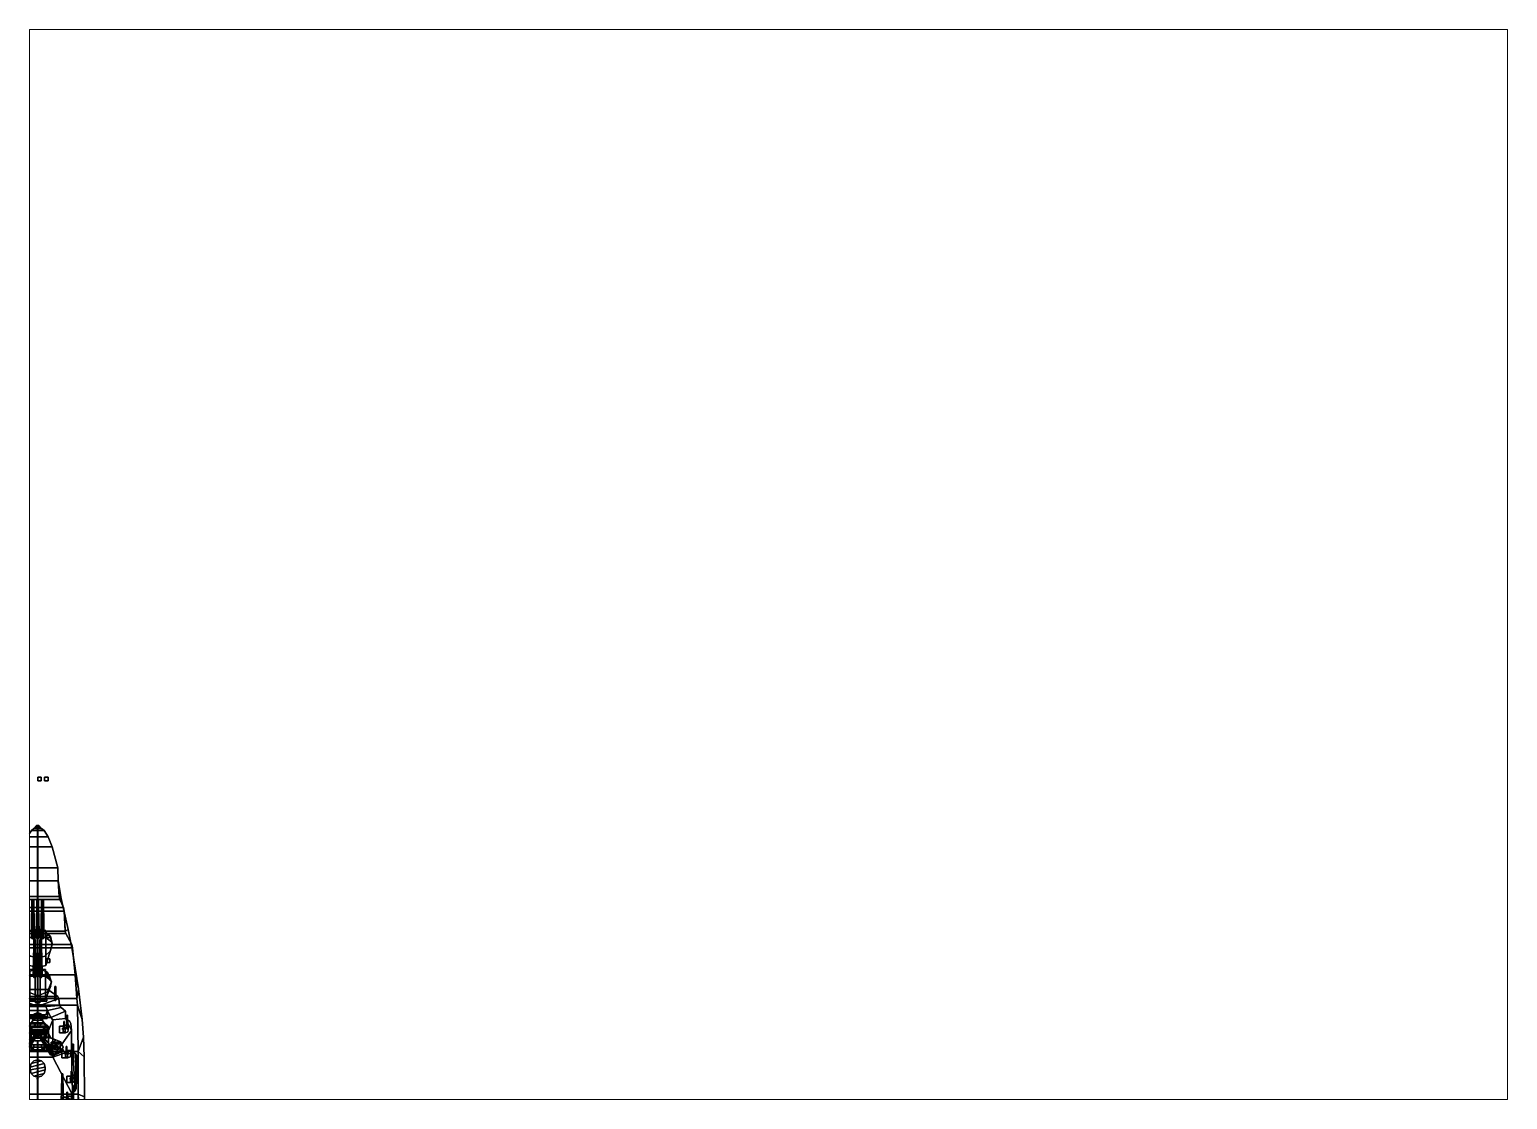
# Paper-space layout 'Layout1' of a CAD drawing. Header units: millimetres. Extents: x 28 to 251, y 20 to 181.
# The model-space entities are those that its viewports show. They can reach past a viewport. Long polylines and large blocks are cut down to what shows.
import ezdxf

# ---------------------------------------------------------------- set-up
doc = ezdxf.new("R2010")
doc.units = ezdxf.units.MM
for name, color, linetype in [('gun', 1, 'Continuous'), ('r2', 4, 'Continuous'), ('railings', 6, 'Continuous'), ('sleeve', 5, 'Continuous'), ('superstructure', 3, 'Continuous'), ('turret', 2, 'Continuous')]:
    doc.layers.add(name, color=color, linetype=linetype)

msp = doc.modelspace()

# ---------------------------------------------------------------- linework, layer by layer
for points in [[(1, 87.35, 63.35), (1, 87.35, 62.35), (0, 87.35, 62.35), (0, 87.35, 63.35)], [(1, 87.35, 62.35), (1, 86.35, 62.35), (0, 86.35, 62.35), (0, 87.35, 62.35)], [(0, 87.35, 62.35), (0, 86.35, 62.35), (0, 86.35, 63.35), (0, 87.35, 63.35)], [(0, 87.35, 63.35), (0, 86.35, 63.35), (1, 86.35, 63.35), (1, 87.35, 63.35)], [(0, 86.35, 63.35), (0, 86.35, 62.35), (1, 86.35, 62.35), (1, 86.35, 63.35)], [(1, 86.35, 63.35), (1, 86.35, 62.35), (1, 87.35, 62.35), (1, 87.35, 63.35)], [(3, 87.35, 62.35), (3, 86.35, 62.35), (2, 86.35, 62.35), (2, 87.35, 62.35)], [(2, 87.35, 62.35), (2, 86.35, 62.35), (3, 86.35, 62.35), (3, 87.35, 62.35)], [(1.82, 72, 5.73), (1.1, 72.64, 5.74), (-1.1, 72.64, 5.74), (-1.82, 72, 5.73)], [(-1.1, 72.64, 5.74), (-1.1, 72.64), (-1.82, 72), (-1.82, 72, 5.73)], [(-0.37, 73.5, 5.84), (-1.1, 72.64, 5.74), (1.1, 72.64, 5.74), (0.37, 73.5, 5.84)], [(-0.37, 72.93), (-1.1, 72.64), (-1.1, 72.64, 5.74), (-0.37, 73.5, 5.84)], [(0.37, 73.5, 5.84), (0.37, 72.93), (-0.37, 72.93), (-0.37, 73.5, 5.84)], [(0, 73.47, 5.82), (-0.05, 73.42, 5.82), (-0.05, 73.42, 12.22), (0, 73.47, 12.22)], [(0, 73.47, 12.22), (-0.05, 73.42, 12.22), (0, 73.37, 12.22), (0.05, 73.42, 12.22)], [(-0.05, 73.42, 5.82), (0, 73.37, 5.82), (0, 73.37, 12.22), (-0.05, 73.42, 12.22)], [(0, 73.39, 7.67), (-0.02, 73.39, 7.65), (-0.02, 15.59, 28.44), (0, 15.59, 28.46)], [(-0.02, 73.39, 7.65), (0, 73.39, 7.63), (0, 15.59, 28.42), (-0.02, 15.59, 28.44)], [(0.05, 73.42, 5.82), (0, 73.47, 5.82), (0, 73.47, 12.22), (0.05, 73.42, 12.22)], [(0, 73.37, 5.82), (0.05, 73.42, 5.82), (0.05, 73.42, 12.22), (0, 73.37, 12.22)], [(0.02, 73.39, 7.65), (0, 73.39, 7.67), (0, 15.59, 28.46), (0.02, 15.59, 28.44)], [(0, 73.39, 7.63), (0.02, 73.39, 7.65), (0.02, 15.59, 28.44), (0, 15.59, 28.42)], [(1.1, 72.64, 5.74), (1.1, 72.64), (0.37, 72.93), (0.37, 73.5, 5.84)], [(1.82, 72), (1.1, 72.64), (1.1, 72.64, 5.74), (1.82, 72, 5.73)], [(4.15, 67.34, 5.68), (2.99, 70.18, 5.69), (-2.99, 70.18, 5.69), (-4.15, 67.34, 5.68)], [(-2.99, 70.18, 5.69), (-2.99, 70.18), (-4.15, 67.34), (-4.15, 67.34, 5.68)], [(-1.82, 72, 5.73), (-2.99, 70.18, 5.69), (2.99, 70.18, 5.69), (1.82, 72, 5.73)], [(-1.82, 72), (-2.99, 70.18), (-2.99, 70.18, 5.69), (-1.82, 72, 5.73)], [(2.99, 70.18, 5.69), (2.99, 70.18), (1.82, 72), (1.82, 72, 5.73)], [(4.15, 67.34), (2.99, 70.18), (2.99, 70.18, 5.69), (4.15, 67.34, 5.68)], [(-4.15, 67.34, 5.68), (-5.75, 61.33, 5.58), (5.75, 61.33, 5.58), (4.15, 67.34, 5.68)], [(-4.15, 67.34), (-5.75, 61.33), (-5.75, 61.33, 5.58), (-4.15, 67.34, 5.68)], [(5.75, 61.33, 5.58), (5.75, 61.33), (4.15, 67.34), (4.15, 67.34, 5.68)], [(5.91, 57.55, 5.56), (5.75, 61.33, 5.58), (-5.75, 61.33, 5.58), (-5.91, 57.55, 5.56)], [(5.91, 57.55), (5.75, 61.33), (5.75, 61.33, 5.58), (5.91, 57.55, 5.56)], [(6.14, 53.09, 5.53), (5.91, 57.55, 5.56), (-5.91, 57.55, 5.56), (-6.14, 53.09, 5.53)], [(6.73, 52.54, 1.33), (6.73, 52.54), (5.91, 57.55), (5.91, 57.55, 1.33)], [(6.14, 53.09, 1.33), (5.91, 57.55, 1.33), (5.91, 57.55, 5.56), (6.14, 53.09, 5.53)], [(6.73, 52.54, 1.33), (5.91, 57.55, 1.33), (6.14, 53.09, 1.33), (6.73, 52.54, 1.33)], [(7.38, 49.88, 5.5), (6.35, 52.19, 5.53), (-6.35, 52.19, 5.53), (-7.38, 49.88, 5.5)], [(-6.14, 53.09, 5.53), (-6.35, 52.19, 5.53), (6.35, 52.19, 5.53), (6.14, 53.09, 5.53)], [(6.35, 52.19, 5.53), (6.35, 52.19, 1.33), (6.14, 53.09, 1.33), (6.14, 53.09, 5.53)], [(7.31, 50.03, 1.33), (6.73, 52.54, 1.33), (6.14, 53.09, 1.33), (6.35, 52.19, 1.33)], [(7.38, 49.88, 1.33), (6.35, 52.19, 1.33), (6.35, 52.19, 5.53), (7.38, 49.88, 5.5)], [(8.81, 43.59), (6.73, 52.54), (6.73, 52.54, 1.33), (8.81, 43.59, 1.33)], [(7.86, 43.11, 5.46), (7.66, 48.85, 5.49), (-7.66, 48.85, 5.49), (-7.86, 43.11, 5.46)], [(-7.38, 49.88, 5.5), (-7.66, 48.85, 5.49), (7.66, 48.85, 5.49), (7.38, 49.88, 5.5)], [(7.66, 48.85, 5.49), (7.66, 48.85, 1.33), (7.38, 49.88, 1.33), (7.38, 49.88, 5.5)], [(7.86, 43.11, 1.33), (7.66, 48.85, 1.33), (7.66, 48.85, 5.49), (7.86, 43.11, 5.46)], [(8.81, 43.59, 1.33), (7.67, 48.48, 1.33), (7.67, 48.48, 1.33), (7.86, 43.11, 1.33)], [(-7.86, 43.11, 5.46), (-8.07, 42.42, 5.46), (8.07, 42.42, 5.46), (7.86, 43.11, 5.46)], [(8.07, 42.42, 1.33), (9.54, 39.77, 1.33), (8.81, 43.59, 1.33), (7.86, 43.11, 1.33)], [(8.07, 42.42, 5.46), (8.07, 42.42, 1.33), (7.86, 43.11, 1.33), (7.86, 43.11, 5.46)], [(9.91, 37.85, 1.33), (9.91, 37.85), (8.81, 43.59), (8.81, 43.59, 1.33)], [(10.75, 30.59, 5.37), (10.01, 38.33, 5.42), (-10.01, 38.33, 5.42), (-10.75, 30.59, 5.37)], [(-9.82, 39.27, 5.42), (-10.01, 38.33, 5.42), (10.01, 38.33, 5.42), (9.82, 39.27, 5.42)], [(9.82, 39.27, 5.42), (8.07, 42.42, 5.46), (-8.07, 42.42, 5.46), (-9.82, 39.27, 5.42)], [(9.82, 39.27, 1.33), (8.07, 42.42, 1.33), (8.07, 42.42, 5.46), (9.82, 39.27, 5.42)], [(10.01, 38.33, 5.42), (10.01, 38.33, 1.33), (9.82, 39.27, 1.33), (9.82, 39.27, 5.42)], [(10.75, 30.59, 1.33), (10.01, 38.33, 1.33), (10.01, 38.33, 5.42), (10.75, 30.59, 5.37)], [(11.77, 26.53), (9.91, 37.85), (9.91, 37.85, 1.33), (11.77, 26.53, 1.33)], [(11.77, 26.53, 1.33), (10.26, 35.73, 1.33), (10.26, 35.73, 1.33), (10.75, 30.59, 1.33)], [(-10.75, 30.59, 5.37), (-11.23, 23.73, 5.31), (11.23, 23.73, 5.31), (10.75, 30.59, 5.37)], [(11.23, 23.73, 5.31), (11.23, 23.73, 1.33), (10.75, 30.59, 1.33), (10.75, 30.59, 5.37)], [(11.77, 26.53, 1.33), (10.75, 30.59, 1.33), (10.75, 30.59, 1.33), (11.23, 23.73, 1.33)], [(11.49, 21.8, 1.33), (12.74, 17.7, 1.33), (11.77, 26.53, 1.33), (11.23, 23.73, 1.33)], [(12.74, 17.7, 1.33), (12.74, 17.7), (11.77, 26.53), (11.77, 26.53, 1.33)], [(-11.49, 21.8, 5.32), (-11.61, 8.53, 5.21), (11.61, 8.53, 5.21), (11.49, 21.8, 5.32)], [(11.49, 21.8, 5.32), (11.23, 23.73, 5.31), (-11.23, 23.73, 5.31), (-11.49, 21.8, 5.32)], [(11.49, 21.8, 1.33), (11.23, 23.73, 1.33), (11.23, 23.73, 5.31), (11.49, 21.8, 5.32)], [(11.61, 8.53, 5.21), (11.61, 8.53, 1.33), (11.49, 21.8, 1.33), (11.49, 21.8, 5.32)], [(13.13, 12.69, 1.33), (12.74, 17.7, 1.33), (11.49, 21.8, 1.33), (11.61, 8.53, 1.33)], [(13.13, 12.69), (12.74, 17.7), (12.74, 17.7, 1.33), (13.13, 12.69, 1.33)], [(11.66, -3.69, 5.08), (11.61, 8.53, 5.21), (-11.61, 8.53, 5.21), (-11.66, -3.69, 5.08)], [(0, 11.37, 30.07), (-0.02, 11.37, 30.05), (-0.02, -14.57, 30.8), (0, -14.57, 30.82)], [(-0.02, 11.37, 30.05), (0, 11.37, 30.03), (0, -14.57, 30.78), (-0.02, -14.57, 30.8)], [(0.02, 11.37, 30.05), (0, 11.37, 30.07), (0, -14.57, 30.82), (0.02, -14.57, 30.8)], [(0, 11.37, 30.03), (0.02, 11.37, 30.05), (0.02, -14.57, 30.8), (0, -14.57, 30.78)], [(11.61, 8.53, 1.33), (13.37, 7.02, 1.33), (13.13, 12.69, 1.33), (11.61, 8.53, 1.33)], [(11.66, -3.69, 1.33), (11.61, 8.53, 1.33), (11.61, 8.53, 5.21), (11.66, -3.69, 5.08)], [(13.42, -4.53, 1.33), (13.37, 7.02, 1.33), (11.61, 8.53, 1.33), (11.66, -3.69, 1.33)], [(13.37, 7.02, 1.33), (13.37, 7.02), (13.13, 12.69), (13.13, 12.69, 1.33)], [(13.42, -4.53), (13.37, 7.02), (13.37, 7.02, 1.33), (13.42, -4.53, 1.33)], [(-11.66, -3.69, 5.08), (-11.66, -11.37, 5.08), (11.66, -11.37, 5.08), (11.66, -3.69, 5.08)], [(11.66, -11.37, 5.08), (12.02, -11.37, 3.1), (11.66, -3.69, 1.33), (11.66, -3.69, 5.08)], [(12.02, -11.37, 3.1), (12.02, -11.37, 1.33), (12.02, -11.37, 1.33), (11.66, -3.69, 1.33)], [(13.42, -15.24, 1.33), (13.42, -4.53, 1.33), (11.66, -3.69, 1.33), (12.02, -11.37, 1.33)], [(13.42, -15.24), (13.42, -4.53), (13.42, -4.53, 1.33), (13.42, -15.24, 1.33)]]:
    msp.add_3dface(points)
at = {"layer": 'gun'}
for points in [[(-1.77, 44.52, 7.24), (-1.66, 44.52, 7.51), (-1.58, 51.92, 7.43), (-1.66, 51.92, 7.24)], [(-1.66, 44.52, 6.97), (-1.77, 44.52, 7.24), (-1.66, 51.92, 7.24), (-1.58, 51.92, 7.05)], [(-1.66, 51.92, 7.24), (-1.2, 51.92, 7.43), (-1.12, 51.92, 7.24), (-1.58, 51.92, 7.05)], [(-1.58, 51.92, 7.43), (-1.39, 51.92, 7.51), (-1.2, 51.92, 7.43), (-1.66, 51.92, 7.24)], [(-1.66, 44.52, 7.51), (-1.39, 44.52, 7.62), (-1.39, 51.92, 7.51), (-1.58, 51.92, 7.43)], [(-1.39, 44.52, 6.86), (-1.66, 44.52, 6.97), (-1.58, 51.92, 7.05), (-1.39, 51.92, 6.97)], [(-1.58, 51.92, 7.05), (-1.12, 51.92, 7.24), (-1.2, 51.92, 7.05), (-1.39, 51.92, 6.97)], [(-1.39, 44.52, 7.62), (-1.12, 44.52, 7.51), (-1.2, 51.92, 7.43), (-1.39, 51.92, 7.51)], [(-1.12, 44.52, 6.97), (-1.39, 44.52, 6.86), (-1.39, 51.92, 6.97), (-1.2, 51.92, 7.05)], [(-1.12, 44.52, 7.51), (-1.01, 44.52, 7.24), (-1.12, 51.92, 7.24), (-1.2, 51.92, 7.43)], [(-1.01, 44.52, 7.24), (-1.12, 44.52, 6.97), (-1.2, 51.92, 7.05), (-1.12, 51.92, 7.24)], [(-0.27, 44.52, 6.97), (-0.38, 44.52, 7.24), (-0.27, 51.92, 7.24), (-0.19, 51.92, 7.05)], [(-0.38, 44.52, 7.24), (-0.27, 44.52, 7.51), (-0.19, 51.92, 7.43), (-0.27, 51.92, 7.24)], [(0, 44.52, 6.86), (-0.27, 44.52, 6.97), (-0.19, 51.92, 7.05), (0, 51.92, 6.97)], [(-0.27, 44.52, 7.51), (0, 44.52, 7.62), (0, 51.92, 7.51), (-0.19, 51.92, 7.43)], [(-0.19, 51.92, 7.43), (0, 51.92, 7.51), (0.19, 51.92, 7.43), (-0.27, 51.92, 7.24)], [(-0.27, 51.92, 7.24), (0.19, 51.92, 7.43), (0.27, 51.92, 7.24), (-0.19, 51.92, 7.05)], [(-0.19, 51.92, 7.05), (0.27, 51.92, 7.24), (0.19, 51.92, 7.05), (0, 51.92, 6.97)], [(0.27, 44.52, 6.97), (0, 44.52, 6.86), (0, 51.92, 6.97), (0.19, 51.92, 7.05)], [(0, 44.52, 7.62), (0.27, 44.52, 7.51), (0.19, 51.92, 7.43), (0, 51.92, 7.51)], [(0.38, 44.52, 7.24), (0.27, 44.52, 6.97), (0.19, 51.92, 7.05), (0.27, 51.92, 7.24)], [(0.27, 44.52, 7.51), (0.38, 44.52, 7.24), (0.27, 51.92, 7.24), (0.19, 51.92, 7.43)], [(1.12, 44.52, 6.97), (1.01, 44.52, 7.24), (1.12, 51.92, 7.24), (1.2, 51.92, 7.05)], [(1.01, 44.52, 7.24), (1.12, 44.52, 7.51), (1.2, 51.92, 7.43), (1.12, 51.92, 7.24)], [(1.39, 44.52, 6.86), (1.12, 44.52, 6.97), (1.2, 51.92, 7.05), (1.39, 51.92, 6.97)], [(1.12, 44.52, 7.51), (1.39, 44.52, 7.62), (1.39, 51.92, 7.51), (1.2, 51.92, 7.43)], [(1.2, 51.92, 7.43), (1.39, 51.92, 7.51), (1.58, 51.92, 7.43), (1.12, 51.92, 7.24)], [(1.12, 51.92, 7.24), (1.58, 51.92, 7.43), (1.66, 51.92, 7.24), (1.2, 51.92, 7.05)], [(1.2, 51.92, 7.05), (1.66, 51.92, 7.24), (1.58, 51.92, 7.05), (1.39, 51.92, 6.97)], [(1.66, 44.52, 6.97), (1.39, 44.52, 6.86), (1.39, 51.92, 6.97), (1.58, 51.92, 7.05)], [(1.39, 44.52, 7.62), (1.66, 44.52, 7.51), (1.58, 51.92, 7.43), (1.39, 51.92, 7.51)], [(1.77, 44.52, 7.24), (1.66, 44.52, 6.97), (1.58, 51.92, 7.05), (1.66, 51.92, 7.24)], [(1.66, 44.52, 7.51), (1.77, 44.52, 7.24), (1.66, 51.92, 7.24), (1.58, 51.92, 7.43)], [(-1.13, 33.29, 9.66), (-1.24, 33.29, 9.93), (-1.13, 40.69, 9.93), (-1.05, 40.69, 9.74)], [(-1.24, 33.29, 9.93), (-1.13, 33.29, 10.2), (-1.05, 40.69, 10.12), (-1.13, 40.69, 9.93)], [(-0.86, 33.29, 9.55), (-1.13, 33.29, 9.66), (-1.05, 40.69, 9.74), (-0.86, 40.69, 9.66)], [(-1.13, 33.29, 10.2), (-0.86, 33.29, 10.31), (-0.86, 40.69, 10.2), (-1.05, 40.69, 10.12)], [(-1.05, 40.69, 10.12), (-0.86, 40.69, 10.2), (-0.67, 40.69, 10.12), (-1.13, 40.69, 9.93)], [(-1.13, 40.69, 9.93), (-0.67, 40.69, 10.12), (-0.59, 40.69, 9.93), (-1.05, 40.69, 9.74)], [(-1.05, 40.69, 9.74), (-0.59, 40.69, 9.93), (-0.67, 40.69, 9.74), (-0.86, 40.69, 9.66)], [(-0.59, 33.29, 9.66), (-0.86, 33.29, 9.55), (-0.86, 40.69, 9.66), (-0.67, 40.69, 9.74)], [(-0.86, 33.29, 10.31), (-0.59, 33.29, 10.2), (-0.67, 40.69, 10.12), (-0.86, 40.69, 10.2)], [(-0.48, 33.29, 9.93), (-0.59, 33.29, 9.66), (-0.67, 40.69, 9.74), (-0.59, 40.69, 9.93)], [(-0.59, 33.29, 10.2), (-0.48, 33.29, 9.93), (-0.59, 40.69, 9.93), (-0.67, 40.69, 10.12)], [(0.48, 33.29, 9.93), (0.59, 33.29, 10.2), (0.67, 40.69, 10.12), (0.59, 40.69, 9.93)], [(0.59, 33.29, 9.66), (0.48, 33.29, 9.93), (0.59, 40.69, 9.93), (0.67, 40.69, 9.74)], [(0.59, 33.29, 10.2), (0.86, 33.29, 10.31), (0.86, 40.69, 10.2), (0.67, 40.69, 10.12)], [(0.86, 33.29, 9.55), (0.59, 33.29, 9.66), (0.67, 40.69, 9.74), (0.86, 40.69, 9.66)], [(0.59, 40.69, 9.93), (1.05, 40.69, 10.12), (1.13, 40.69, 9.93), (0.67, 40.69, 9.74)], [(0.67, 40.69, 10.12), (0.86, 40.69, 10.2), (1.05, 40.69, 10.12), (0.59, 40.69, 9.93)], [(0.67, 40.69, 9.74), (1.13, 40.69, 9.93), (1.05, 40.69, 9.74), (0.86, 40.69, 9.66)], [(0.86, 33.29, 10.31), (1.13, 33.29, 10.2), (1.05, 40.69, 10.12), (0.86, 40.69, 10.2)], [(1.13, 33.29, 9.66), (0.86, 33.29, 9.55), (0.86, 40.69, 9.66), (1.05, 40.69, 9.74)], [(1.13, 33.29, 10.2), (1.24, 33.29, 9.93), (1.13, 40.69, 9.93), (1.05, 40.69, 10.12)], [(1.24, 33.29, 9.93), (1.13, 33.29, 9.66), (1.05, 40.69, 9.74), (1.13, 40.69, 9.93)], [(5.01, 27.18, 6.53), (4.97, 27.18, 6.45), (4.95, 23.18, 6.45), (4.99, 23.18, 6.55)], [(4.97, 27.18, 6.45), (5.01, 27.18, 6.37), (4.99, 23.18, 6.35), (4.95, 23.18, 6.45)], [(5.17, 27.18, 6.53), (4.97, 27.18, 6.45), (5.01, 27.18, 6.53), (5.09, 27.18, 6.57)], [(5.21, 27.18, 6.45), (5.01, 27.18, 6.37), (4.97, 27.18, 6.45), (5.17, 27.18, 6.53)], [(5.09, 27.18, 6.57), (5.01, 27.18, 6.53), (4.99, 23.18, 6.55), (5.09, 23.18, 6.59)], [(5.01, 27.18, 6.37), (5.09, 27.18, 6.33), (5.09, 23.18, 6.31), (4.99, 23.18, 6.35)], [(5.17, 27.18, 6.37), (5.09, 27.18, 6.33), (5.01, 27.18, 6.37), (5.21, 27.18, 6.45)], [(5.17, 27.18, 6.53), (5.09, 27.18, 6.57), (5.09, 23.18, 6.59), (5.19, 23.18, 6.55)], [(5.09, 27.18, 6.33), (5.17, 27.18, 6.37), (5.19, 23.18, 6.35), (5.09, 23.18, 6.31)], [(5.21, 27.18, 6.45), (5.17, 27.18, 6.53), (5.19, 23.18, 6.55), (5.23, 23.18, 6.45)], [(5.17, 27.18, 6.37), (5.21, 27.18, 6.45), (5.23, 23.18, 6.45), (5.19, 23.18, 6.35)], [(7.52, 17.16, 8.86), (7.49, 17.16, 8.79), (7.46, 15.16, 8.79), (7.5, 15.16, 8.88)], [(7.49, 17.16, 8.79), (7.52, 17.16, 8.72), (7.5, 15.16, 8.7), (7.46, 15.16, 8.79)], [(7.66, 17.16, 8.86), (7.49, 17.16, 8.79), (7.52, 17.16, 8.86), (7.59, 17.16, 8.89)], [(7.69, 17.16, 8.79), (7.52, 17.16, 8.72), (7.49, 17.16, 8.79), (7.66, 17.16, 8.86)], [(7.59, 17.16, 8.89), (7.52, 17.16, 8.86), (7.5, 15.16, 8.88), (7.59, 15.16, 8.92)], [(7.52, 17.16, 8.72), (7.59, 17.16, 8.69), (7.59, 15.16, 8.66), (7.5, 15.16, 8.7)], [(7.66, 17.16, 8.72), (7.59, 17.16, 8.69), (7.52, 17.16, 8.72), (7.69, 17.16, 8.79)], [(7.66, 17.16, 8.86), (7.59, 17.16, 8.89), (7.59, 15.16, 8.92), (7.68, 15.16, 8.88)], [(7.59, 17.16, 8.69), (7.66, 17.16, 8.72), (7.68, 15.16, 8.7), (7.59, 15.16, 8.66)], [(7.69, 17.16, 8.79), (7.66, 17.16, 8.86), (7.68, 15.16, 8.88), (7.72, 15.16, 8.79)], [(7.66, 17.16, 8.72), (7.69, 17.16, 8.79), (7.72, 15.16, 8.79), (7.68, 15.16, 8.7)], [(8.37, 19, 6.31), (8.41, 19, 6.23), (8.39, 15, 6.21), (8.35, 15, 6.31)], [(8.41, 19, 6.39), (8.37, 19, 6.31), (8.35, 15, 6.31), (8.39, 15, 6.41)], [(8.61, 19, 6.31), (8.41, 19, 6.23), (8.37, 19, 6.31), (8.57, 19, 6.39)], [(8.57, 19, 6.39), (8.37, 19, 6.31), (8.41, 19, 6.39), (8.49, 19, 6.43)], [(8.41, 19, 6.23), (8.49, 19, 6.19), (8.49, 15, 6.17), (8.39, 15, 6.21)], [(8.49, 19, 6.43), (8.41, 19, 6.39), (8.39, 15, 6.41), (8.49, 15, 6.45)], [(8.57, 19, 6.23), (8.49, 19, 6.19), (8.41, 19, 6.23), (8.61, 19, 6.31)], [(8.49, 19, 6.19), (8.57, 19, 6.23), (8.59, 15, 6.21), (8.49, 15, 6.17)], [(8.57, 19, 6.39), (8.49, 19, 6.43), (8.49, 15, 6.45), (8.59, 15, 6.41)], [(8.57, 19, 6.23), (8.61, 19, 6.31), (8.63, 15, 6.31), (8.59, 15, 6.21)], [(8.61, 19, 6.31), (8.57, 19, 6.39), (8.59, 15, 6.41), (8.63, 15, 6.31)], [(8.21, 9.93, 8.79), (8.24, 9.93, 8.72), (8.22, 7.93, 8.7), (8.18, 7.93, 8.79)], [(8.24, 9.93, 8.86), (8.21, 9.93, 8.79), (8.18, 7.93, 8.79), (8.22, 7.93, 8.88)], [(8.41, 9.93, 8.79), (8.24, 9.93, 8.72), (8.21, 9.93, 8.79), (8.38, 9.93, 8.86)], [(8.38, 9.93, 8.86), (8.21, 9.93, 8.79), (8.24, 9.93, 8.86), (8.31, 9.93, 8.89)], [(8.24, 9.93, 8.72), (8.31, 9.93, 8.69), (8.31, 7.93, 8.66), (8.22, 7.93, 8.7)], [(8.31, 9.93, 8.89), (8.24, 9.93, 8.86), (8.22, 7.93, 8.88), (8.31, 7.93, 8.92)], [(8.38, 9.93, 8.72), (8.31, 9.93, 8.69), (8.24, 9.93, 8.72), (8.41, 9.93, 8.79)], [(8.31, 9.93, 8.69), (8.38, 9.93, 8.72), (8.4, 7.93, 8.7), (8.31, 7.93, 8.66)], [(8.38, 9.93, 8.86), (8.31, 9.93, 8.89), (8.31, 7.93, 8.92), (8.4, 7.93, 8.88)], [(8.38, 9.93, 8.72), (8.41, 9.93, 8.79), (8.44, 7.93, 8.79), (8.4, 7.93, 8.7)], [(8.41, 9.93, 8.79), (8.38, 9.93, 8.86), (8.4, 7.93, 8.88), (8.44, 7.93, 8.79)], [(10.07, 10.61, 6.33), (10.03, 10.61, 6.25), (10.01, 6.61, 6.25), (10.05, 6.61, 6.35)], [(10.03, 10.61, 6.25), (10.07, 10.61, 6.17), (10.05, 6.61, 6.15), (10.01, 6.61, 6.25)], [(10.27, 10.61, 6.25), (10.07, 10.61, 6.17), (10.03, 10.61, 6.25), (10.23, 10.61, 6.33)], [(10.23, 10.61, 6.33), (10.03, 10.61, 6.25), (10.07, 10.61, 6.33), (10.15, 10.61, 6.37)], [(10.15, 10.61, 6.37), (10.07, 10.61, 6.33), (10.05, 6.61, 6.35), (10.15, 6.61, 6.39)], [(10.07, 10.61, 6.17), (10.15, 10.61, 6.13), (10.15, 6.61, 6.11), (10.05, 6.61, 6.15)], [(10.23, 10.61, 6.17), (10.15, 10.61, 6.13), (10.07, 10.61, 6.17), (10.27, 10.61, 6.25)], [(10.23, 10.61, 6.33), (10.15, 10.61, 6.37), (10.15, 6.61, 6.39), (10.25, 6.61, 6.35)], [(10.15, 10.61, 6.13), (10.23, 10.61, 6.17), (10.25, 6.61, 6.15), (10.15, 6.61, 6.11)], [(10.27, 10.61, 6.25), (10.23, 10.61, 6.33), (10.25, 6.61, 6.35), (10.29, 6.61, 6.25)], [(10.23, 10.61, 6.17), (10.27, 10.61, 6.25), (10.29, 6.61, 6.25), (10.25, 6.61, 6.15)], [(9.64, 2.85, 8.79), (9.67, 2.85, 8.72), (9.65, 0.85, 8.7), (9.61, 0.85, 8.79)], [(9.67, 2.85, 8.86), (9.64, 2.85, 8.79), (9.61, 0.85, 8.79), (9.65, 0.85, 8.88)], [(9.84, 2.85, 8.79), (9.67, 2.85, 8.72), (9.64, 2.85, 8.79), (9.81, 2.85, 8.86)], [(9.81, 2.85, 8.86), (9.64, 2.85, 8.79), (9.67, 2.85, 8.86), (9.74, 2.85, 8.89)], [(9.67, 2.85, 8.72), (9.74, 2.85, 8.69), (9.74, 0.85, 8.66), (9.65, 0.85, 8.7)], [(9.74, 2.85, 8.89), (9.67, 2.85, 8.86), (9.65, 0.85, 8.88), (9.74, 0.85, 8.92)], [(9.81, 2.85, 8.72), (9.74, 2.85, 8.69), (9.67, 2.85, 8.72), (9.84, 2.85, 8.79)], [(9.74, 2.85, 8.69), (9.81, 2.85, 8.72), (9.83, 0.85, 8.7), (9.74, 0.85, 8.66)], [(9.81, 2.85, 8.86), (9.74, 2.85, 8.89), (9.74, 0.85, 8.92), (9.83, 0.85, 8.88)], [(9.81, 2.85, 8.72), (9.84, 2.85, 8.79), (9.87, 0.85, 8.79), (9.83, 0.85, 8.7)], [(9.84, 2.85, 8.79), (9.81, 2.85, 8.86), (9.83, 0.85, 8.88), (9.87, 0.85, 8.79)], [(8.39, -3.18, 8.79), (8.42, -3.18, 8.72), (8.4, -5.18, 8.7), (8.36, -5.18, 8.79)], [(8.42, -3.18, 8.86), (8.39, -3.18, 8.79), (8.36, -5.18, 8.79), (8.4, -5.18, 8.88)], [(8.59, -3.18, 8.79), (8.42, -3.18, 8.72), (8.39, -3.18, 8.79), (8.56, -3.18, 8.86)], [(8.56, -3.18, 8.86), (8.39, -3.18, 8.79), (8.42, -3.18, 8.86), (8.49, -3.18, 8.89)], [(8.42, -3.18, 8.72), (8.49, -3.18, 8.69), (8.49, -5.18, 8.66), (8.4, -5.18, 8.7)], [(8.49, -3.18, 8.89), (8.42, -3.18, 8.86), (8.4, -5.18, 8.88), (8.49, -5.18, 8.92)], [(8.56, -3.18, 8.72), (8.49, -3.18, 8.69), (8.42, -3.18, 8.72), (8.59, -3.18, 8.79)], [(8.49, -3.18, 8.69), (8.56, -3.18, 8.72), (8.58, -5.18, 8.7), (8.49, -5.18, 8.66)], [(8.56, -3.18, 8.86), (8.49, -3.18, 8.89), (8.49, -5.18, 8.92), (8.58, -5.18, 8.88)], [(8.56, -3.18, 8.72), (8.59, -3.18, 8.79), (8.62, -5.18, 8.79), (8.58, -5.18, 8.7)], [(8.59, -3.18, 8.79), (8.56, -3.18, 8.86), (8.58, -5.18, 8.88), (8.62, -5.18, 8.79)], [(10.08, -5.28, 6.25), (10.12, -5.28, 6.33), (10.1, -1.28, 6.35), (10.06, -1.28, 6.25)], [(10.12, -5.28, 6.17), (10.08, -5.28, 6.25), (10.06, -1.28, 6.25), (10.1, -1.28, 6.15)], [(10.12, -5.28, 6.33), (10.2, -5.28, 6.37), (10.2, -1.28, 6.39), (10.1, -1.28, 6.35)], [(10.2, -5.28, 6.13), (10.12, -5.28, 6.17), (10.1, -1.28, 6.15), (10.2, -1.28, 6.11)], [(10.2, -5.28, 6.37), (10.28, -5.28, 6.33), (10.3, -1.28, 6.35), (10.2, -1.28, 6.39)], [(10.28, -5.28, 6.17), (10.2, -5.28, 6.13), (10.2, -1.28, 6.11), (10.3, -1.28, 6.15)], [(10.28, -5.28, 6.33), (10.32, -5.28, 6.25), (10.34, -1.28, 6.25), (10.3, -1.28, 6.35)], [(10.32, -5.28, 6.25), (10.28, -5.28, 6.17), (10.3, -1.28, 6.15), (10.34, -1.28, 6.25)], [(10.28, -5.28, 6.17), (10.08, -5.28, 6.25), (10.12, -5.28, 6.17), (10.2, -5.28, 6.13)], [(10.32, -5.28, 6.25), (10.12, -5.28, 6.33), (10.08, -5.28, 6.25), (10.28, -5.28, 6.17)], [(10.28, -5.28, 6.33), (10.2, -5.28, 6.37), (10.12, -5.28, 6.33), (10.32, -5.28, 6.25)]]:
    msp.add_3dface(points, dxfattribs=at)
at = {"layer": 'r2'}
for points in [[(-2.98, 15.8, 20.93), (-1.98, 16.8, 20.93), (-1.97, 16.76, 20.93), (-2.94, 15.79, 20.93)], [(-2.98, 15.8, 21.42), (-1.98, 16.8, 21.42), (-1.97, 16.76, 21.42), (-2.94, 15.79, 21.42)], [(-2.98, 15.39, 20.93), (-2.98, 15.8, 20.93), (-2.94, 15.79, 20.93), (-2.94, 15.41, 20.93)], [(-2.98, 15.39, 21.42), (-2.98, 15.8, 21.42), (-2.94, 15.79, 21.42), (-2.94, 15.41, 21.42)], [(-1.74, 12.46, 20.93), (-2.98, 15.39, 20.93), (-2.94, 15.41, 20.93), (-1.7, 12.46, 20.93)], [(-1.74, 12.46, 21.42), (-2.98, 15.39, 21.42), (-2.94, 15.41, 21.42), (-1.7, 12.46, 21.42)], [(-1.98, 16.8, 20.93), (-1.27, 16.8, 20.93), (-1.3, 16.76, 20.93), (-1.97, 16.76, 20.93)], [(-1.98, 16.8, 21.42), (-1.27, 16.8, 21.42), (-1.3, 16.76, 21.42), (-1.97, 16.76, 21.42)], [(-1.27, 16.8, 20.93), (-0.56, 15.84, 20.93), (-0.58, 15.81, 20.93), (-1.3, 16.76, 20.93)], [(-1.27, 16.8, 21.42), (-0.56, 15.84, 21.42), (-0.58, 15.81, 21.42), (-1.3, 16.76, 21.42)], [(-3.52, 10.44, 20.93), (-1.74, 12.46, 20.93), (-1.7, 12.46, 20.93), (-3.48, 10.43, 20.93)], [(-3.52, 10.44, 21.42), (-1.74, 12.46, 21.42), (-1.7, 12.46, 21.42), (-3.48, 10.43, 21.42)], [(-3.52, 9.6, 20.93), (-3.52, 10.44, 20.93), (-3.48, 10.43, 20.93), (-3.48, 9.62, 20.93)], [(-3.52, 9.6, 21.42), (-3.52, 10.44, 21.42), (-3.48, 10.43, 21.42), (-3.48, 9.62, 21.42)], [(-2.76, 8.88, 20.93), (-3.52, 9.6, 20.93), (-3.48, 9.62, 20.93), (-2.75, 8.92, 20.93)], [(-2.76, 8.88, 21.42), (-3.52, 9.6, 21.42), (-3.48, 9.62, 21.42), (-2.75, 8.92, 21.42)], [(-1.99, 8.88, 20.93), (-2.76, 8.88, 20.93), (-2.75, 8.92, 20.93), (-2, 8.92, 20.93)], [(-1.99, 8.88, 21.42), (-2.76, 8.88, 21.42), (-2.75, 8.92, 21.42), (-2, 8.92, 21.42)], [(-1.08, 9.61, 20.93), (-1.99, 8.88, 20.93), (-2, 8.92, 20.93), (-1.11, 9.64, 20.93)], [(-1.08, 9.61, 21.42), (-1.99, 8.88, 21.42), (-2, 8.92, 21.42), (-1.11, 9.64, 21.42)], [(-1.08, 10.45, 20.93), (-1.08, 9.61, 20.93), (-1.11, 9.64, 20.93), (-1.11, 10.49, 20.93)], [(-1.08, 10.45, 21.42), (-1.08, 9.61, 21.42), (-1.11, 9.64, 21.42), (-1.11, 10.49, 21.42)]]:
    msp.add_3dface(points, dxfattribs=at)
at = {"layer": 'railings'}
for points in [[(-1.81, 16.78, 15.09), (-1.81, 16.78, 15.88), (-1.34, 17.55, 15.88), (-1.34, 17.55, 15.09)], [(-1.34, 17.55, 15.88), (-1.81, 16.78, 15.88), (-1.79, 16.78, 15.88), (-1.32, 17.55, 15.88)], [(-1.32, 17.55, 15.88), (-1.79, 16.78, 15.88), (-1.79, 16.78, 15.09), (-1.32, 17.55, 15.09)], [(-1.58, 18.12, 15.09), (-1.58, 18.12, 15.88), (-1.12, 19.23, 15.88), (-1.12, 19.23, 15.09)], [(-1.12, 19.23, 15.88), (-1.58, 18.12, 15.88), (-1.56, 18.12, 15.88), (-1.1, 19.23, 15.88)], [(-1.34, 17.55, 15.09), (-1.34, 17.55, 15.88), (-1.58, 18.12, 15.88), (-1.58, 18.12, 15.09)], [(-1.58, 18.12, 15.88), (-1.34, 17.55, 15.88), (-1.32, 17.55, 15.88), (-1.56, 18.12, 15.88)], [(-1.1, 19.23, 15.88), (-1.56, 18.12, 15.88), (-1.56, 18.12, 15.09), (-1.1, 19.23, 15.09)], [(-1.56, 18.12, 15.88), (-1.32, 17.55, 15.88), (-1.32, 17.55, 15.09), (-1.56, 18.12, 15.09)], [(0, 19.7, 15.88), (-1.12, 19.23, 15.88), (-1.1, 19.23, 15.88), (0, 19.68, 15.88)], [(-1.12, 19.23, 15.09), (-1.12, 19.23, 15.88), (0, 19.7, 15.88), (0, 19.7, 15.09)], [(0, 19.68, 15.88), (-1.1, 19.23, 15.88), (-1.1, 19.23, 15.09), (0, 19.68, 15.09)], [(1.12, 19.23, 15.88), (1.12, 19.23, 15.09), (0, 19.7, 15.09), (0, 19.7, 15.88)], [(0, 19.68, 15.88), (1.1, 19.23, 15.88), (1.12, 19.23, 15.88), (0, 19.7, 15.88)], [(0, 19.68, 15.09), (1.1, 19.23, 15.09), (1.1, 19.23, 15.88), (0, 19.68, 15.88)], [(1.1, 19.23, 15.09), (1.56, 18.12, 15.09), (1.56, 18.12, 15.88), (1.1, 19.23, 15.88)], [(1.1, 19.23, 15.88), (1.56, 18.12, 15.88), (1.58, 18.12, 15.88), (1.12, 19.23, 15.88)], [(1.58, 18.12, 15.88), (1.58, 18.12, 15.09), (1.12, 19.23, 15.09), (1.12, 19.23, 15.88)], [(1.56, 18.12, 15.09), (1.32, 17.55, 15.09), (1.32, 17.55, 15.88), (1.56, 18.12, 15.88)], [(1.56, 18.12, 15.88), (1.32, 17.55, 15.88), (1.34, 17.55, 15.88), (1.58, 18.12, 15.88)], [(1.32, 17.55, 15.09), (1.79, 16.78, 15.09), (1.79, 16.78, 15.88), (1.32, 17.55, 15.88)], [(1.32, 17.55, 15.88), (1.79, 16.78, 15.88), (1.81, 16.78, 15.88), (1.34, 17.55, 15.88)], [(1.34, 17.55, 15.88), (1.34, 17.55, 15.09), (1.58, 18.12, 15.09), (1.58, 18.12, 15.88)], [(1.81, 16.78, 15.88), (1.81, 16.78, 15.09), (1.34, 17.55, 15.09), (1.34, 17.55, 15.88)], [(-3.78, 12.41, 15.2), (-3.09, 13.72, 15.2), (-3.11, 13.72, 15.2), (-3.8, 12.44, 15.2)], [(-3.5, 12.99, 14.51), (-3.5, 12.95, 14.51), (-3.5, 12.95, 15.2), (-3.5, 12.99, 15.2)], [(-3.47, 12.97, 14.51), (-3.5, 12.99, 14.51), (-3.5, 12.99, 15.2), (-3.47, 12.97, 15.2)], [(-3.5, 12.95, 14.51), (-3.47, 12.97, 14.51), (-3.47, 12.97, 15.2), (-3.5, 12.95, 15.2)], [(-3.11, 14.57, 14.83), (-3.11, 14.57, 15.54), (-1.97, 16.51, 15.54), (-1.97, 16.51, 14.83)], [(-1.97, 16.51, 15.54), (-3.11, 14.57, 15.54), (-3.09, 14.57, 15.54), (-1.95, 16.51, 15.54)], [(-3.11, 14.57, 15.54), (-3.11, 14.08, 15.54), (-3.09, 14.08, 15.54), (-3.09, 14.57, 15.54)], [(-3.11, 14.08, 14.83), (-3.11, 14.08, 15.54), (-3.11, 14.57, 15.54), (-3.11, 14.57, 14.83)], [(-3.11, 13.72, 14.51), (-3.11, 13.72, 15.22), (-3.11, 14.08, 15.54), (-3.11, 14.08, 14.83)], [(-3.11, 14.08, 15.54), (-3.11, 13.72, 15.22), (-3.09, 13.72, 15.22), (-3.09, 14.08, 15.54)], [(-3.09, 13.72, 14.51), (-3.09, 13.72, 15.22), (-3.11, 13.72, 15.22), (-3.11, 13.72, 14.51)], [(-1.95, 16.51, 15.54), (-3.09, 14.57, 15.54), (-3.09, 14.57, 14.83), (-1.95, 16.51, 14.83)], [(-3.09, 14.57, 15.54), (-3.09, 14.08, 15.54), (-3.09, 14.08, 14.83), (-3.09, 14.57, 14.83)], [(-3.09, 14.08, 15.54), (-3.09, 13.72, 15.22), (-3.09, 13.72, 14.51), (-3.09, 14.08, 14.83)], [(-2.97, 15.81, 21.42), (-2.94, 15.79, 21.42), (-2.94, 15.79, 20.46), (-2.97, 15.81, 20.46)], [(-2.97, 15.77, 21.42), (-2.97, 15.81, 21.42), (-2.97, 15.81, 20.46), (-2.97, 15.77, 20.46)], [(-2.94, 15.79, 21.42), (-2.97, 15.77, 21.42), (-2.97, 15.77, 20.46), (-2.94, 15.79, 20.46)], [(-2.97, 15.39, 21.42), (-2.97, 15.43, 21.42), (-2.97, 15.43, 20.46), (-2.97, 15.39, 20.46)], [(-2.97, 15.43, 21.42), (-2.94, 15.41, 21.42), (-2.94, 15.41, 20.46), (-2.97, 15.43, 20.46)], [(-2.94, 15.41, 21.42), (-2.97, 15.39, 21.42), (-2.97, 15.39, 20.46), (-2.94, 15.41, 20.46)], [(-2.6, 14.53, 21.42), (-2.57, 14.51, 21.42), (-2.57, 14.51, 20.46), (-2.6, 14.53, 20.46)], [(-2.6, 14.49, 21.42), (-2.6, 14.53, 21.42), (-2.6, 14.53, 20.46), (-2.6, 14.49, 20.46)], [(-2.57, 14.51, 21.42), (-2.6, 14.49, 21.42), (-2.6, 14.49, 20.46), (-2.57, 14.51, 20.46)], [(-2.19, 13.57, 21.42), (-2.16, 13.55, 21.42), (-2.16, 13.55, 20.46), (-2.19, 13.57, 20.46)], [(-2.19, 13.53, 21.42), (-2.19, 13.57, 21.42), (-2.19, 13.57, 20.46), (-2.19, 13.53, 20.46)], [(-2.16, 13.55, 21.42), (-2.19, 13.53, 21.42), (-2.19, 13.53, 20.46), (-2.16, 13.55, 20.46)], [(-1.98, 16.8, 21.42), (-1.95, 16.78, 21.42), (-1.95, 16.78, 20.46), (-1.98, 16.8, 20.46)], [(-1.98, 16.76, 21.42), (-1.98, 16.8, 21.42), (-1.98, 16.8, 20.46), (-1.98, 16.76, 20.46)], [(-1.95, 16.78, 21.42), (-1.98, 16.76, 21.42), (-1.98, 16.76, 20.46), (-1.95, 16.78, 20.46)], [(-1.97, 16.51, 14.83), (-1.97, 16.51, 15.54), (-1.81, 16.78, 15.88), (-1.81, 16.78, 15.09)], [(-1.81, 16.78, 15.88), (-1.97, 16.51, 15.54), (-1.95, 16.51, 15.54), (-1.79, 16.78, 15.88)], [(-1.79, 16.78, 15.88), (-1.95, 16.51, 15.54), (-1.95, 16.51, 14.83), (-1.79, 16.78, 15.09)], [(-1.3, 16.76, 21.42), (-1.3, 16.8, 21.42), (-1.3, 16.8, 20.46), (-1.3, 16.76, 20.46)], [(-1.3, 16.8, 21.42), (-1.27, 16.78, 21.42), (-1.27, 16.78, 20.46), (-1.3, 16.8, 20.46)], [(-1.27, 16.78, 21.42), (-1.3, 16.76, 21.42), (-1.3, 16.76, 20.46), (-1.27, 16.78, 20.46)], [(-0.58, 15.81, 21.42), (-0.58, 15.85, 21.42), (-0.58, 15.85, 20.46), (-0.58, 15.81, 20.46)], [(-0.58, 15.85, 21.42), (-0.55, 15.83, 21.42), (-0.55, 15.83, 20.46), (-0.58, 15.85, 20.46)], [(-0.58, 15.81, 20.93), (0.58, 15.81, 20.93), (0.56, 15.84, 20.93), (-0.56, 15.84, 20.93)], [(-0.58, 15.81, 21.42), (0.58, 15.81, 21.42), (0.56, 15.84, 21.42), (-0.56, 15.84, 21.42)], [(-0.55, 15.83, 21.42), (-0.58, 15.81, 21.42), (-0.58, 15.81, 20.46), (-0.55, 15.83, 20.46)], [(0.58, 15.85, 20.46), (0.55, 15.83, 20.46), (0.55, 15.83, 21.42), (0.58, 15.85, 21.42)], [(0.55, 15.83, 20.46), (0.58, 15.81, 20.46), (0.58, 15.81, 21.42), (0.55, 15.83, 21.42)], [(1.27, 16.8, 20.93), (0.56, 15.84, 20.93), (0.58, 15.81, 20.93), (1.3, 16.76, 20.93)], [(1.27, 16.8, 21.42), (0.56, 15.84, 21.42), (0.58, 15.81, 21.42), (1.3, 16.76, 21.42)], [(0.58, 15.81, 20.46), (0.58, 15.85, 20.46), (0.58, 15.85, 21.42), (0.58, 15.81, 21.42)], [(1.98, 16.8, 20.93), (1.27, 16.8, 20.93), (1.3, 16.76, 20.93), (1.97, 16.76, 20.93)], [(1.98, 16.8, 21.42), (1.27, 16.8, 21.42), (1.3, 16.76, 21.42), (1.97, 16.76, 21.42)], [(1.3, 16.8, 20.46), (1.27, 16.78, 20.46), (1.27, 16.78, 21.42), (1.3, 16.8, 21.42)], [(1.27, 16.78, 20.46), (1.3, 16.76, 20.46), (1.3, 16.76, 21.42), (1.27, 16.78, 21.42)], [(1.3, 16.76, 20.46), (1.3, 16.8, 20.46), (1.3, 16.8, 21.42), (1.3, 16.76, 21.42)], [(1.74, 12.46, 20.93), (2.98, 15.39, 20.93), (2.94, 15.41, 20.93), (1.7, 12.46, 20.93)], [(1.74, 12.46, 21.42), (2.98, 15.39, 21.42), (2.94, 15.41, 21.42), (1.7, 12.46, 21.42)], [(1.79, 16.78, 15.09), (1.95, 16.51, 14.83), (1.95, 16.51, 15.54), (1.79, 16.78, 15.88)], [(1.79, 16.78, 15.88), (1.95, 16.51, 15.54), (1.97, 16.51, 15.54), (1.81, 16.78, 15.88)], [(1.97, 16.51, 15.54), (1.97, 16.51, 14.83), (1.81, 16.78, 15.09), (1.81, 16.78, 15.88)], [(1.98, 16.8, 20.46), (1.95, 16.78, 20.46), (1.95, 16.78, 21.42), (1.98, 16.8, 21.42)], [(1.95, 16.78, 20.46), (1.98, 16.76, 20.46), (1.98, 16.76, 21.42), (1.95, 16.78, 21.42)], [(1.95, 16.51, 14.83), (3.09, 14.57, 14.83), (3.09, 14.57, 15.54), (1.95, 16.51, 15.54)], [(1.95, 16.51, 15.54), (3.09, 14.57, 15.54), (3.11, 14.57, 15.54), (1.97, 16.51, 15.54)], [(2.98, 15.8, 20.93), (1.98, 16.8, 20.93), (1.97, 16.76, 20.93), (2.94, 15.79, 20.93)], [(2.98, 15.8, 21.42), (1.98, 16.8, 21.42), (1.97, 16.76, 21.42), (2.94, 15.79, 21.42)], [(3.11, 14.57, 15.54), (3.11, 14.57, 14.83), (1.97, 16.51, 14.83), (1.97, 16.51, 15.54)], [(1.98, 16.76, 20.46), (1.98, 16.8, 20.46), (1.98, 16.8, 21.42), (1.98, 16.76, 21.42)], [(2.19, 13.57, 20.46), (2.16, 13.55, 20.46), (2.16, 13.55, 21.42), (2.19, 13.57, 21.42)], [(2.16, 13.55, 20.46), (2.19, 13.53, 20.46), (2.19, 13.53, 21.42), (2.16, 13.55, 21.42)], [(2.19, 13.53, 20.46), (2.19, 13.57, 20.46), (2.19, 13.57, 21.42), (2.19, 13.53, 21.42)], [(2.6, 14.53, 20.46), (2.57, 14.51, 20.46), (2.57, 14.51, 21.42), (2.6, 14.53, 21.42)], [(2.57, 14.51, 20.46), (2.6, 14.49, 20.46), (2.6, 14.49, 21.42), (2.57, 14.51, 21.42)], [(2.6, 14.49, 20.46), (2.6, 14.53, 20.46), (2.6, 14.53, 21.42), (2.6, 14.49, 21.42)], [(2.97, 15.81, 20.46), (2.94, 15.79, 20.46), (2.94, 15.79, 21.42), (2.97, 15.81, 21.42)], [(2.98, 15.39, 20.93), (2.98, 15.8, 20.93), (2.94, 15.79, 20.93), (2.94, 15.41, 20.93)], [(2.98, 15.39, 21.42), (2.98, 15.8, 21.42), (2.94, 15.79, 21.42), (2.94, 15.41, 21.42)], [(2.94, 15.79, 20.46), (2.97, 15.77, 20.46), (2.97, 15.77, 21.42), (2.94, 15.79, 21.42)], [(2.97, 15.43, 20.46), (2.94, 15.41, 20.46), (2.94, 15.41, 21.42), (2.97, 15.43, 21.42)], [(2.94, 15.41, 20.46), (2.97, 15.39, 20.46), (2.97, 15.39, 21.42), (2.94, 15.41, 21.42)], [(2.97, 15.77, 20.46), (2.97, 15.81, 20.46), (2.97, 15.81, 21.42), (2.97, 15.77, 21.42)], [(2.97, 15.39, 20.46), (2.97, 15.43, 20.46), (2.97, 15.43, 21.42), (2.97, 15.39, 21.42)], [(3.09, 14.57, 14.83), (3.09, 14.08, 14.83), (3.09, 14.08, 15.54), (3.09, 14.57, 15.54)], [(3.09, 14.57, 15.54), (3.09, 14.08, 15.54), (3.11, 14.08, 15.54), (3.11, 14.57, 15.54)], [(3.09, 14.08, 14.83), (3.09, 13.72, 14.51), (3.09, 13.72, 15.22), (3.09, 14.08, 15.54)], [(3.09, 14.08, 15.54), (3.09, 13.72, 15.22), (3.11, 13.72, 15.22), (3.11, 14.08, 15.54)], [(3.09, 13.72, 15.22), (3.09, 13.72, 14.51), (3.11, 13.72, 14.51), (3.11, 13.72, 15.22)], [(3.8, 12.42, 15.2), (3.11, 13.72, 15.2), (3.09, 13.72, 15.2), (3.77, 12.4, 15.2)], [(3.11, 14.08, 15.54), (3.11, 14.08, 14.83), (3.11, 14.57, 14.83), (3.11, 14.57, 15.54)], [(3.11, 13.72, 15.22), (3.11, 13.72, 14.51), (3.11, 14.08, 14.83), (3.11, 14.08, 15.54)], [(3.47, 12.97, 15.2), (3.5, 12.99, 15.2), (3.5, 12.99, 14.51), (3.47, 12.97, 14.51)], [(3.5, 12.95, 15.2), (3.47, 12.97, 15.2), (3.47, 12.97, 14.51), (3.5, 12.95, 14.51)], [(3.5, 12.99, 15.2), (3.5, 12.95, 15.2), (3.5, 12.95, 14.51), (3.5, 12.99, 14.51)], [(-5.21, 11.83, 15.2), (-3.78, 12.41, 15.2), (-3.8, 12.44, 15.2), (-5.21, 11.87, 15.2)], [(-3.8, 12.44, 14.51), (-3.8, 12.4, 14.51), (-3.8, 12.4, 15.2), (-3.8, 12.44, 15.2)], [(-3.77, 12.42, 14.51), (-3.8, 12.44, 14.51), (-3.8, 12.44, 15.2), (-3.77, 12.42, 15.2)], [(-3.8, 12.4, 14.51), (-3.77, 12.42, 14.51), (-3.77, 12.42, 15.2), (-3.8, 12.4, 15.2)], [(-3.51, 10.41, 21.42), (-3.51, 10.45, 21.42), (-3.51, 10.45, 20.46), (-3.51, 10.41, 20.46)], [(-3.51, 10.45, 21.42), (-3.48, 10.43, 21.42), (-3.48, 10.43, 20.46), (-3.51, 10.45, 20.46)], [(-3.48, 10.43, 21.42), (-3.51, 10.41, 21.42), (-3.51, 10.41, 20.46), (-3.48, 10.43, 20.46)], [(-3.51, 9.64, 21.42), (-3.48, 9.62, 21.42), (-3.48, 9.62, 20.46), (-3.51, 9.64, 20.46)], [(-3.51, 9.6, 21.42), (-3.51, 9.64, 21.42), (-3.51, 9.64, 20.46), (-3.51, 9.6, 20.46)], [(-3.48, 9.62, 21.42), (-3.51, 9.6, 21.42), (-3.51, 9.6, 20.46), (-3.48, 9.62, 20.46)], [(-2.8, 11.22, 21.42), (-2.8, 11.26, 21.42), (-2.8, 11.26, 20.46), (-2.8, 11.22, 20.46)], [(-2.8, 11.26, 21.42), (-2.77, 11.24, 21.42), (-2.77, 11.24, 20.46), (-2.8, 11.26, 20.46)], [(-2.77, 11.24, 21.42), (-2.8, 11.22, 21.42), (-2.8, 11.22, 20.46), (-2.77, 11.24, 20.46)], [(-2.76, 8.88, 21.42), (-2.76, 8.92, 21.42), (-2.76, 8.92, 20.46), (-2.76, 8.88, 20.46)], [(-2.76, 8.92, 21.42), (-2.73, 8.9, 21.42), (-2.73, 8.9, 20.46), (-2.76, 8.92, 20.46)], [(-2.73, 8.9, 21.42), (-2.76, 8.88, 21.42), (-2.76, 8.88, 20.46), (-2.73, 8.9, 20.46)], [(-2.14, 11.97, 21.42), (-2.14, 12.01, 21.42), (-2.14, 12.01, 20.46), (-2.14, 11.97, 20.46)], [(-2.14, 12.01, 21.42), (-2.11, 11.99, 21.42), (-2.11, 11.99, 20.46), (-2.14, 12.01, 20.46)], [(-2.11, 11.99, 21.42), (-2.14, 11.97, 21.42), (-2.14, 11.97, 20.46), (-2.11, 11.99, 20.46)], [(-2.01, 8.88, 21.42), (-2.01, 8.92, 21.42), (-2.01, 8.92, 20.46), (-2.01, 8.88, 20.46)], [(-2.01, 8.92, 21.42), (-1.98, 8.9, 21.42), (-1.98, 8.9, 20.46), (-2.01, 8.92, 20.46)], [(-1.98, 8.9, 21.42), (-2.01, 8.88, 21.42), (-2.01, 8.88, 20.46), (-1.98, 8.9, 20.46)], [(-1.73, 12.44, 21.42), (-1.73, 12.48, 21.42), (-1.73, 12.48, 20.46), (-1.73, 12.44, 20.46)], [(-1.73, 12.48, 21.42), (-1.7, 12.46, 21.42), (-1.7, 12.46, 20.46), (-1.73, 12.48, 20.46)], [(-1.7, 12.46, 21.42), (-1.73, 12.44, 21.42), (-1.73, 12.44, 20.46), (-1.7, 12.46, 20.46)], [(-1.08, 10.45, 20.93), (1.08, 10.45, 20.93), (1.11, 10.49, 20.93), (-1.11, 10.49, 20.93)], [(-1.08, 10.45, 21.42), (1.08, 10.45, 21.42), (1.11, 10.49, 21.42), (-1.11, 10.49, 21.42)], [(-1.11, 10.45, 21.42), (-1.11, 10.49, 21.42), (-1.11, 10.49, 20.46), (-1.11, 10.45, 20.46)], [(-1.11, 10.49, 21.42), (-1.08, 10.47, 21.42), (-1.08, 10.47, 20.46), (-1.11, 10.49, 20.46)], [(-1.08, 10.47, 21.42), (-1.11, 10.45, 21.42), (-1.11, 10.45, 20.46), (-1.08, 10.47, 20.46)], [(-1.11, 9.6, 21.42), (-1.11, 9.64, 21.42), (-1.11, 9.64, 20.46), (-1.11, 9.6, 20.46)], [(-1.11, 9.64, 21.42), (-1.08, 9.62, 21.42), (-1.08, 9.62, 20.46), (-1.11, 9.64, 20.46)], [(-1.08, 9.62, 21.42), (-1.11, 9.6, 21.42), (-1.11, 9.6, 20.46), (-1.08, 9.62, 20.46)], [(1.08, 10.45, 20.93), (1.08, 9.61, 20.93), (1.11, 9.64, 20.93), (1.11, 10.49, 20.93)], [(1.08, 10.45, 21.42), (1.08, 9.61, 21.42), (1.11, 9.64, 21.42), (1.11, 10.49, 21.42)], [(1.11, 10.49, 20.46), (1.08, 10.47, 20.46), (1.08, 10.47, 21.42), (1.11, 10.49, 21.42)], [(1.08, 10.47, 20.46), (1.11, 10.45, 20.46), (1.11, 10.45, 21.42), (1.08, 10.47, 21.42)], [(1.08, 9.61, 20.93), (1.99, 8.88, 20.93), (2, 8.92, 20.93), (1.11, 9.64, 20.93)], [(1.08, 9.61, 21.42), (1.99, 8.88, 21.42), (2, 8.92, 21.42), (1.11, 9.64, 21.42)], [(1.11, 9.64, 20.46), (1.08, 9.62, 20.46), (1.08, 9.62, 21.42), (1.11, 9.64, 21.42)], [(1.08, 9.62, 20.46), (1.11, 9.6, 20.46), (1.11, 9.6, 21.42), (1.08, 9.62, 21.42)], [(1.11, 10.45, 20.46), (1.11, 10.49, 20.46), (1.11, 10.49, 21.42), (1.11, 10.45, 21.42)], [(1.11, 9.6, 20.46), (1.11, 9.64, 20.46), (1.11, 9.64, 21.42), (1.11, 9.6, 21.42)], [(1.73, 12.48, 20.46), (1.7, 12.46, 20.46), (1.7, 12.46, 21.42), (1.73, 12.48, 21.42)], [(3.52, 10.44, 20.93), (1.74, 12.46, 20.93), (1.7, 12.46, 20.93), (3.48, 10.43, 20.93)], [(3.52, 10.44, 21.42), (1.74, 12.46, 21.42), (1.7, 12.46, 21.42), (3.48, 10.43, 21.42)], [(1.7, 12.46, 20.46), (1.73, 12.44, 20.46), (1.73, 12.44, 21.42), (1.7, 12.46, 21.42)], [(1.73, 12.44, 20.46), (1.73, 12.48, 20.46), (1.73, 12.48, 21.42), (1.73, 12.44, 21.42)], [(2.01, 8.92, 20.46), (1.98, 8.9, 20.46), (1.98, 8.9, 21.42), (2.01, 8.92, 21.42)], [(1.98, 8.9, 20.46), (2.01, 8.88, 20.46), (2.01, 8.88, 21.42), (1.98, 8.9, 21.42)], [(1.99, 8.88, 20.93), (2.76, 8.88, 20.93), (2.75, 8.92, 20.93), (2, 8.92, 20.93)], [(1.99, 8.88, 21.42), (2.76, 8.88, 21.42), (2.75, 8.92, 21.42), (2, 8.92, 21.42)], [(2.01, 8.88, 20.46), (2.01, 8.92, 20.46), (2.01, 8.92, 21.42), (2.01, 8.88, 21.42)], [(2.14, 12.01, 20.46), (2.11, 11.99, 20.46), (2.11, 11.99, 21.42), (2.14, 12.01, 21.42)], [(2.11, 11.99, 20.46), (2.14, 11.97, 20.46), (2.14, 11.97, 21.42), (2.11, 11.99, 21.42)], [(2.14, 11.97, 20.46), (2.14, 12.01, 20.46), (2.14, 12.01, 21.42), (2.14, 11.97, 21.42)], [(2.76, 8.92, 20.46), (2.73, 8.9, 20.46), (2.73, 8.9, 21.42), (2.76, 8.92, 21.42)], [(2.73, 8.9, 20.46), (2.76, 8.88, 20.46), (2.76, 8.88, 21.42), (2.73, 8.9, 21.42)], [(2.76, 8.88, 20.93), (3.52, 9.6, 20.93), (3.48, 9.62, 20.93), (2.75, 8.92, 20.93)], [(2.76, 8.88, 21.42), (3.52, 9.6, 21.42), (3.48, 9.62, 21.42), (2.75, 8.92, 21.42)], [(2.76, 8.88, 20.46), (2.76, 8.92, 20.46), (2.76, 8.92, 21.42), (2.76, 8.88, 21.42)], [(2.8, 11.26, 20.46), (2.77, 11.24, 20.46), (2.77, 11.24, 21.42), (2.8, 11.26, 21.42)], [(2.77, 11.24, 20.46), (2.8, 11.22, 20.46), (2.8, 11.22, 21.42), (2.77, 11.24, 21.42)], [(2.8, 11.22, 20.46), (2.8, 11.26, 20.46), (2.8, 11.26, 21.42), (2.8, 11.22, 21.42)], [(3.51, 10.45, 20.46), (3.48, 10.43, 20.46), (3.48, 10.43, 21.42), (3.51, 10.45, 21.42)], [(3.52, 9.6, 20.93), (3.52, 10.44, 20.93), (3.48, 10.43, 20.93), (3.48, 9.62, 20.93)], [(3.52, 9.6, 21.42), (3.52, 10.44, 21.42), (3.48, 10.43, 21.42), (3.48, 9.62, 21.42)], [(3.48, 10.43, 20.46), (3.51, 10.41, 20.46), (3.51, 10.41, 21.42), (3.48, 10.43, 21.42)], [(3.51, 9.64, 20.46), (3.48, 9.62, 20.46), (3.48, 9.62, 21.42), (3.51, 9.64, 21.42)], [(3.48, 9.62, 20.46), (3.51, 9.6, 20.46), (3.51, 9.6, 21.42), (3.48, 9.62, 21.42)], [(3.51, 10.41, 20.46), (3.51, 10.45, 20.46), (3.51, 10.45, 21.42), (3.51, 10.41, 21.42)], [(3.51, 9.6, 20.46), (3.51, 9.64, 20.46), (3.51, 9.64, 21.42), (3.51, 9.6, 21.42)], [(3.8, 12.42, 14.51), (3.77, 12.44, 14.51), (3.77, 12.44, 15.2), (3.8, 12.42, 15.2)], [(3.77, 12.44, 14.51), (3.77, 12.4, 14.51), (3.77, 12.4, 15.2), (3.77, 12.44, 15.2)], [(3.77, 12.4, 14.51), (3.8, 12.42, 14.51), (3.8, 12.42, 15.2), (3.77, 12.4, 15.2)], [(5.23, 11.85, 15.2), (3.8, 12.42, 15.2), (3.77, 12.4, 15.2), (5.19, 11.83, 15.2)], [(5.22, 11.85, 14.51), (5.19, 11.87, 14.51), (5.19, 11.87, 15.2), (5.22, 11.85, 15.2)], [(5.19, 11.87, 14.51), (5.19, 11.83, 14.51), (5.19, 11.83, 15.2), (5.19, 11.87, 15.2)], [(5.19, 11.83, 14.51), (5.22, 11.85, 14.51), (5.22, 11.85, 15.2), (5.19, 11.83, 15.2)]]:
    msp.add_3dface(points, dxfattribs=at)
at = {"layer": 'sleeve'}
for points in [[(-1.79, 44.52, 7.24), (-1.67, 44.52, 6.96), (-1.67, 43.93, 6.96), (-1.79, 43.7, 7.24)], [(-1.67, 44.52, 7.52), (-1.79, 44.52, 7.24), (-1.79, 43.7, 7.24), (-1.67, 43.48, 7.52)], [(-1.79, 43.7, 7.24), (-1.67, 43.93, 6.96), (-1.67, 43.34, 6.85), (-1.79, 42.99, 7.24)], [(-1.67, 43.48, 7.52), (-1.79, 43.7, 7.24), (-1.79, 42.99, 7.24), (-1.67, 42.62, 7.76)], [(-1.79, 42.99, 7.24), (-1.67, 43.34, 6.85), (-1.67, 43.1, 6.7), (-1.79, 42.52, 7.24)], [(-1.79, 42.52, 7.24), (-1.67, 43.1, 6.7), (-1.67, 41.68, 6.5), (-1.79, 41.28, 6.87)], [(-1.67, 42.62, 7.76), (-1.79, 42.99, 7.24), (-1.79, 42.52, 7.24), (-1.67, 42.21, 7.76)], [(-1.67, 42.21, 7.76), (-1.79, 42.52, 7.24), (-1.79, 41.28, 6.87), (-1.67, 41, 7.25)], [(-1.39, 44.52, 7.64), (-1.67, 44.52, 7.52), (-1.67, 43.48, 7.52), (-1.39, 43.38, 7.64)], [(-1.67, 44.52, 6.96), (-1.39, 44.52, 6.84), (-1.39, 44.02, 6.84), (-1.67, 43.93, 6.96)], [(-1.67, 43.93, 6.96), (-1.39, 44.02, 6.84), (-1.39, 43.62, 6.57), (-1.67, 43.34, 6.85)], [(-1.67, 43.34, 6.85), (-1.39, 43.62, 6.57), (-1.39, 43.45, 6.31), (-1.67, 43.1, 6.7)], [(-1.39, 43.38, 7.64), (-1.67, 43.48, 7.52), (-1.67, 42.62, 7.76), (-1.39, 42.4, 8.19)], [(-1.67, 43.1, 6.7), (-1.39, 43.45, 6.31), (-1.39, 42.33, 6.31), (-1.67, 41.68, 6.5)], [(-1.39, 42.4, 8.19), (-1.67, 42.62, 7.76), (-1.67, 42.21, 7.76), (-1.39, 41.96, 8.19)], [(-1.39, 44.52, 6.84), (-1.11, 44.52, 6.96), (-1.11, 43.93, 6.96), (-1.39, 44.02, 6.84)], [(-1.11, 44.52, 7.52), (-1.39, 44.52, 7.64), (-1.39, 43.38, 7.64), (-1.11, 43.48, 7.52)], [(-1.39, 44.02, 6.84), (-1.11, 43.93, 6.96), (-1.11, 43.34, 6.85), (-1.39, 43.62, 6.57)], [(-1.39, 43.62, 6.57), (-1.11, 43.34, 6.85), (-1.11, 43.1, 6.7), (-1.39, 43.45, 6.31)], [(-1.11, 43.48, 7.52), (-1.39, 43.38, 7.64), (-1.39, 42.4, 8.19), (-1.11, 42.62, 7.76)], [(-1.39, 43.45, 6.31), (-1.11, 43.1, 6.7), (-1.11, 41.68, 6.5), (-1.39, 42.33, 6.31)], [(-1.11, 42.62, 7.76), (-1.39, 42.4, 8.19), (-1.39, 41.96, 8.19), (-1.11, 42.21, 7.76)], [(-1.11, 44.52, 6.96), (-0.99, 44.52, 7.24), (-0.99, 43.7, 7.24), (-1.11, 43.93, 6.96)], [(-0.99, 44.52, 7.24), (-1.11, 44.52, 7.52), (-1.11, 43.48, 7.52), (-0.99, 43.7, 7.24)], [(-1.11, 43.93, 6.96), (-0.99, 43.7, 7.24), (-0.99, 42.99, 7.24), (-1.11, 43.34, 6.85)], [(-0.99, 43.7, 7.24), (-1.11, 43.48, 7.52), (-1.11, 42.62, 7.76), (-0.99, 42.99, 7.24)], [(-1.11, 43.34, 6.85), (-0.99, 42.99, 7.24), (-0.99, 42.52, 7.24), (-1.11, 43.1, 6.7)], [(-1.11, 43.1, 6.7), (-0.99, 42.52, 7.24), (-0.99, 41.28, 6.87), (-1.11, 41.68, 6.5)], [(-0.99, 42.99, 7.24), (-1.11, 42.62, 7.76), (-1.11, 42.21, 7.76), (-0.99, 42.52, 7.24)], [(-0.99, 42.52, 7.24), (-1.11, 42.21, 7.76), (-1.11, 41, 7.25), (-0.99, 41.28, 6.87)], [(-0.28, 44.52, 7.52), (-0.4, 44.52, 7.24), (-0.4, 43.7, 7.24), (-0.28, 43.48, 7.52)], [(-0.4, 44.52, 7.24), (-0.28, 44.52, 6.96), (-0.28, 43.93, 6.96), (-0.4, 43.7, 7.24)], [(-0.4, 43.7, 7.24), (-0.28, 43.93, 6.96), (-0.28, 43.34, 6.85), (-0.4, 42.99, 7.24)], [(-0.28, 43.48, 7.52), (-0.4, 43.7, 7.24), (-0.4, 42.99, 7.24), (-0.28, 42.62, 7.76)], [(-0.4, 42.99, 7.24), (-0.28, 43.34, 6.85), (-0.28, 43.1, 6.7), (-0.4, 42.52, 7.24)], [(-0.4, 42.52, 7.24), (-0.28, 43.1, 6.7), (-0.28, 41.68, 6.5), (-0.4, 41.28, 6.87)], [(-0.28, 42.62, 7.76), (-0.4, 42.99, 7.24), (-0.4, 42.52, 7.24), (-0.28, 42.21, 7.76)], [(-0.28, 42.21, 7.76), (-0.4, 42.52, 7.24), (-0.4, 41.28, 6.87), (-0.28, 41, 7.25)], [(0, 44.52, 7.64), (-0.28, 44.52, 7.52), (-0.28, 43.48, 7.52), (0, 43.38, 7.64)], [(-0.28, 44.52, 6.96), (0, 44.52, 6.84), (0, 44.02, 6.84), (-0.28, 43.93, 6.96)], [(-0.28, 43.93, 6.96), (0, 44.02, 6.84), (0, 43.62, 6.57), (-0.28, 43.34, 6.85)], [(-0.28, 43.34, 6.85), (0, 43.62, 6.57), (0, 43.45, 6.31), (-0.28, 43.1, 6.7)], [(0, 43.38, 7.64), (-0.28, 43.48, 7.52), (-0.28, 42.62, 7.76), (0, 42.4, 8.19)], [(-0.28, 43.1, 6.7), (0, 43.45, 6.31), (0, 42.33, 6.31), (-0.28, 41.68, 6.5)], [(0, 42.4, 8.19), (-0.28, 42.62, 7.76), (-0.28, 42.21, 7.76), (0, 41.96, 8.19)], [(0.28, 44.52, 7.52), (0, 44.52, 7.64), (0, 43.38, 7.64), (0.28, 43.48, 7.52)], [(0, 44.52, 6.84), (0.28, 44.52, 6.96), (0.28, 43.93, 6.96), (0, 44.02, 6.84)], [(0, 44.02, 6.84), (0.28, 43.93, 6.96), (0.28, 43.34, 6.85), (0, 43.62, 6.57)], [(0, 43.62, 6.57), (0.28, 43.34, 6.85), (0.28, 43.1, 6.7), (0, 43.45, 6.31)], [(0.28, 43.48, 7.52), (0, 43.38, 7.64), (0, 42.4, 8.19), (0.28, 42.62, 7.76)], [(0, 43.45, 6.31), (0.28, 43.1, 6.7), (0.28, 41.68, 6.5), (0, 42.33, 6.31)], [(0.28, 42.62, 7.76), (0, 42.4, 8.19), (0, 41.96, 8.19), (0.28, 42.21, 7.76)], [(0.4, 44.52, 7.24), (0.28, 44.52, 7.52), (0.28, 43.48, 7.52), (0.4, 43.7, 7.24)], [(0.28, 44.52, 6.96), (0.4, 44.52, 7.24), (0.4, 43.7, 7.24), (0.28, 43.93, 6.96)], [(0.28, 43.93, 6.96), (0.4, 43.7, 7.24), (0.4, 42.99, 7.24), (0.28, 43.34, 6.85)], [(0.4, 43.7, 7.24), (0.28, 43.48, 7.52), (0.28, 42.62, 7.76), (0.4, 42.99, 7.24)], [(0.28, 43.34, 6.85), (0.4, 42.99, 7.24), (0.4, 42.52, 7.24), (0.28, 43.1, 6.7)], [(0.28, 43.1, 6.7), (0.4, 42.52, 7.24), (0.4, 41.28, 6.87), (0.28, 41.68, 6.5)], [(0.4, 42.99, 7.24), (0.28, 42.62, 7.76), (0.28, 42.21, 7.76), (0.4, 42.52, 7.24)], [(0.4, 42.52, 7.24), (0.28, 42.21, 7.76), (0.28, 41, 7.25), (0.4, 41.28, 6.87)], [(1.11, 44.52, 7.52), (0.99, 44.52, 7.24), (0.99, 43.7, 7.24), (1.11, 43.48, 7.52)], [(0.99, 44.52, 7.24), (1.11, 44.52, 6.96), (1.11, 43.93, 6.96), (0.99, 43.7, 7.24)], [(0.99, 43.7, 7.24), (1.11, 43.93, 6.96), (1.11, 43.34, 6.85), (0.99, 42.99, 7.24)], [(1.11, 43.48, 7.52), (0.99, 43.7, 7.24), (0.99, 42.99, 7.24), (1.11, 42.62, 7.76)], [(0.99, 42.99, 7.24), (1.11, 43.34, 6.85), (1.11, 43.1, 6.7), (0.99, 42.52, 7.24)], [(0.99, 42.52, 7.24), (1.11, 43.1, 6.7), (1.11, 41.68, 6.5), (0.99, 41.28, 6.87)], [(1.11, 42.62, 7.76), (0.99, 42.99, 7.24), (0.99, 42.52, 7.24), (1.11, 42.21, 7.76)], [(1.11, 42.21, 7.76), (0.99, 42.52, 7.24), (0.99, 41.28, 6.87), (1.11, 41, 7.25)], [(1.39, 44.52, 7.64), (1.11, 44.52, 7.52), (1.11, 43.48, 7.52), (1.39, 43.38, 7.64)], [(1.11, 44.52, 6.96), (1.39, 44.52, 6.84), (1.39, 44.02, 6.84), (1.11, 43.93, 6.96)], [(1.11, 43.93, 6.96), (1.39, 44.02, 6.84), (1.39, 43.62, 6.57), (1.11, 43.34, 6.85)], [(1.11, 43.34, 6.85), (1.39, 43.62, 6.57), (1.39, 43.45, 6.31), (1.11, 43.1, 6.7)], [(1.39, 43.38, 7.64), (1.11, 43.48, 7.52), (1.11, 42.62, 7.76), (1.39, 42.4, 8.19)], [(1.11, 43.1, 6.7), (1.39, 43.45, 6.31), (1.39, 42.33, 6.31), (1.11, 41.68, 6.5)], [(1.39, 42.4, 8.19), (1.11, 42.62, 7.76), (1.11, 42.21, 7.76), (1.39, 41.96, 8.19)], [(1.67, 44.52, 7.52), (1.39, 44.52, 7.64), (1.39, 43.38, 7.64), (1.67, 43.48, 7.52)], [(1.39, 44.52, 6.84), (1.67, 44.52, 6.96), (1.67, 43.93, 6.96), (1.39, 44.02, 6.84)], [(1.39, 44.02, 6.84), (1.67, 43.93, 6.96), (1.67, 43.34, 6.85), (1.39, 43.62, 6.57)], [(1.39, 43.62, 6.57), (1.67, 43.34, 6.85), (1.67, 43.1, 6.7), (1.39, 43.45, 6.31)], [(1.67, 43.48, 7.52), (1.39, 43.38, 7.64), (1.39, 42.4, 8.19), (1.67, 42.62, 7.76)], [(1.39, 43.45, 6.31), (1.67, 43.1, 6.7), (1.67, 41.68, 6.5), (1.39, 42.33, 6.31)], [(1.67, 42.62, 7.76), (1.39, 42.4, 8.19), (1.39, 41.96, 8.19), (1.67, 42.21, 7.76)], [(1.79, 44.52, 7.24), (1.67, 44.52, 7.52), (1.67, 43.48, 7.52), (1.79, 43.7, 7.24)], [(1.67, 44.52, 6.96), (1.79, 44.52, 7.24), (1.79, 43.7, 7.24), (1.67, 43.93, 6.96)], [(1.67, 43.93, 6.96), (1.79, 43.7, 7.24), (1.79, 42.99, 7.24), (1.67, 43.34, 6.85)], [(1.79, 43.7, 7.24), (1.67, 43.48, 7.52), (1.67, 42.62, 7.76), (1.79, 42.99, 7.24)], [(1.67, 43.34, 6.85), (1.79, 42.99, 7.24), (1.79, 42.52, 7.24), (1.67, 43.1, 6.7)], [(1.67, 43.1, 6.7), (1.79, 42.52, 7.24), (1.79, 41.28, 6.87), (1.67, 41.68, 6.5)], [(1.79, 42.99, 7.24), (1.67, 42.62, 7.76), (1.67, 42.21, 7.76), (1.79, 42.52, 7.24)], [(1.79, 42.52, 7.24), (1.67, 42.21, 7.76), (1.67, 41, 7.25), (1.79, 41.28, 6.87)], [(-1.39, 41.96, 8.19), (-1.67, 42.21, 7.76), (-1.67, 41, 7.25), (-1.39, 40.91, 7.67)], [(-1.11, 42.21, 7.76), (-1.39, 41.96, 8.19), (-1.39, 40.91, 7.67), (-1.11, 41, 7.25)], [(0, 41.96, 8.19), (-0.28, 42.21, 7.76), (-0.28, 41, 7.25), (0, 40.91, 7.67)], [(0.28, 42.21, 7.76), (0, 41.96, 8.19), (0, 40.91, 7.67), (0.28, 41, 7.25)], [(1.39, 41.96, 8.19), (1.11, 42.21, 7.76), (1.11, 41, 7.25), (1.39, 40.91, 7.67)], [(1.67, 42.21, 7.76), (1.39, 41.96, 8.19), (1.39, 40.91, 7.67), (1.67, 41, 7.25)], [(-1.14, 33.29, 10.21), (-1.26, 33.29, 9.93), (-1.26, 32.47, 9.93), (-1.14, 32.25, 10.21)], [(-1.26, 33.29, 9.93), (-1.14, 33.29, 9.65), (-1.14, 32.7, 9.65), (-1.26, 32.47, 9.93)], [(-1.26, 32.47, 9.93), (-1.14, 32.7, 9.65), (-1.14, 32.11, 9.54), (-1.26, 31.76, 9.93)], [(-1.14, 32.25, 10.21), (-1.26, 32.47, 9.93), (-1.26, 31.76, 9.93), (-1.14, 31.39, 10.45)], [(-1.26, 31.76, 9.93), (-1.14, 32.11, 9.54), (-1.14, 31.87, 9.39), (-1.26, 31.29, 9.93)], [(-1.26, 31.29, 9.93), (-1.14, 31.87, 9.39), (-1.14, 30.45, 9.19), (-1.26, 30.05, 9.56)], [(-1.14, 31.39, 10.45), (-1.26, 31.76, 9.93), (-1.26, 31.29, 9.93), (-1.14, 30.98, 10.45)], [(-1.14, 30.98, 10.45), (-1.26, 31.29, 9.93), (-1.26, 30.05, 9.56), (-1.14, 29.77, 9.94)], [(-0.86, 33.29, 10.33), (-1.14, 33.29, 10.21), (-1.14, 32.25, 10.21), (-0.86, 32.15, 10.33)], [(-1.14, 33.29, 9.65), (-0.86, 33.29, 9.53), (-0.86, 32.79, 9.53), (-1.14, 32.7, 9.65)], [(-1.14, 32.7, 9.65), (-0.86, 32.79, 9.53), (-0.86, 32.39, 9.26), (-1.14, 32.11, 9.54)], [(-1.14, 32.11, 9.54), (-0.86, 32.39, 9.26), (-0.86, 32.22, 9), (-1.14, 31.87, 9.39)], [(-0.86, 32.15, 10.33), (-1.14, 32.25, 10.21), (-1.14, 31.39, 10.45), (-0.86, 31.17, 10.88)], [(-1.14, 31.87, 9.39), (-0.86, 32.22, 9), (-0.86, 31.1, 9), (-1.14, 30.45, 9.19)], [(-0.86, 31.17, 10.88), (-1.14, 31.39, 10.45), (-1.14, 30.98, 10.45), (-0.86, 30.73, 10.88)], [(-0.86, 30.73, 10.88), (-1.14, 30.98, 10.45), (-1.14, 29.77, 9.94), (-0.86, 29.68, 10.36)], [(-0.58, 33.29, 10.21), (-0.86, 33.29, 10.33), (-0.86, 32.15, 10.33), (-0.58, 32.25, 10.21)], [(-0.86, 33.29, 9.53), (-0.58, 33.29, 9.65), (-0.58, 32.7, 9.65), (-0.86, 32.79, 9.53)], [(-0.86, 32.79, 9.53), (-0.58, 32.7, 9.65), (-0.58, 32.11, 9.54), (-0.86, 32.39, 9.26)], [(-0.86, 32.39, 9.26), (-0.58, 32.11, 9.54), (-0.58, 31.87, 9.39), (-0.86, 32.22, 9)], [(-0.58, 32.25, 10.21), (-0.86, 32.15, 10.33), (-0.86, 31.17, 10.88), (-0.58, 31.39, 10.45)], [(-0.86, 32.22, 9), (-0.58, 31.87, 9.39), (-0.58, 30.45, 9.19), (-0.86, 31.1, 9)], [(-0.58, 31.39, 10.45), (-0.86, 31.17, 10.88), (-0.86, 30.73, 10.88), (-0.58, 30.98, 10.45)], [(-0.58, 30.98, 10.45), (-0.86, 30.73, 10.88), (-0.86, 29.68, 10.36), (-0.58, 29.77, 9.94)], [(-0.46, 33.29, 9.93), (-0.58, 33.29, 10.21), (-0.58, 32.25, 10.21), (-0.46, 32.47, 9.93)], [(-0.58, 33.29, 9.65), (-0.46, 33.29, 9.93), (-0.46, 32.47, 9.93), (-0.58, 32.7, 9.65)], [(-0.58, 32.7, 9.65), (-0.46, 32.47, 9.93), (-0.46, 31.76, 9.93), (-0.58, 32.11, 9.54)], [(-0.46, 32.47, 9.93), (-0.58, 32.25, 10.21), (-0.58, 31.39, 10.45), (-0.46, 31.76, 9.93)], [(-0.58, 32.11, 9.54), (-0.46, 31.76, 9.93), (-0.46, 31.29, 9.93), (-0.58, 31.87, 9.39)], [(-0.58, 31.87, 9.39), (-0.46, 31.29, 9.93), (-0.46, 30.05, 9.56), (-0.58, 30.45, 9.19)], [(-0.46, 31.76, 9.93), (-0.58, 31.39, 10.45), (-0.58, 30.98, 10.45), (-0.46, 31.29, 9.93)], [(-0.46, 31.29, 9.93), (-0.58, 30.98, 10.45), (-0.58, 29.77, 9.94), (-0.46, 30.05, 9.56)], [(0.46, 33.29, 9.93), (0.58, 33.29, 9.65), (0.58, 32.7, 9.65), (0.46, 32.47, 9.93)], [(0.58, 33.29, 10.21), (0.46, 33.29, 9.93), (0.46, 32.47, 9.93), (0.58, 32.25, 10.21)], [(0.46, 32.47, 9.93), (0.58, 32.7, 9.65), (0.58, 32.11, 9.54), (0.46, 31.76, 9.93)], [(0.58, 32.25, 10.21), (0.46, 32.47, 9.93), (0.46, 31.76, 9.93), (0.58, 31.39, 10.45)], [(0.46, 31.76, 9.93), (0.58, 32.11, 9.54), (0.58, 31.87, 9.39), (0.46, 31.29, 9.93)], [(0.46, 31.29, 9.93), (0.58, 31.87, 9.39), (0.58, 30.45, 9.19), (0.46, 30.05, 9.56)], [(0.58, 31.39, 10.45), (0.46, 31.76, 9.93), (0.46, 31.29, 9.93), (0.58, 30.98, 10.45)], [(0.58, 30.98, 10.45), (0.46, 31.29, 9.93), (0.46, 30.05, 9.56), (0.58, 29.77, 9.94)], [(0.86, 33.29, 10.33), (0.58, 33.29, 10.21), (0.58, 32.25, 10.21), (0.86, 32.15, 10.33)], [(0.58, 33.29, 9.65), (0.86, 33.29, 9.53), (0.86, 32.79, 9.53), (0.58, 32.7, 9.65)], [(0.58, 32.7, 9.65), (0.86, 32.79, 9.53), (0.86, 32.39, 9.26), (0.58, 32.11, 9.54)], [(0.58, 32.11, 9.54), (0.86, 32.39, 9.26), (0.86, 32.22, 9), (0.58, 31.87, 9.39)], [(0.86, 32.15, 10.33), (0.58, 32.25, 10.21), (0.58, 31.39, 10.45), (0.86, 31.17, 10.88)], [(0.58, 31.87, 9.39), (0.86, 32.22, 9), (0.86, 31.1, 9), (0.58, 30.45, 9.19)], [(0.86, 31.17, 10.88), (0.58, 31.39, 10.45), (0.58, 30.98, 10.45), (0.86, 30.73, 10.88)], [(0.86, 30.73, 10.88), (0.58, 30.98, 10.45), (0.58, 29.77, 9.94), (0.86, 29.68, 10.36)], [(1.14, 33.29, 10.21), (0.86, 33.29, 10.33), (0.86, 32.15, 10.33), (1.14, 32.25, 10.21)], [(0.86, 33.29, 9.53), (1.14, 33.29, 9.65), (1.14, 32.7, 9.65), (0.86, 32.79, 9.53)], [(0.86, 32.79, 9.53), (1.14, 32.7, 9.65), (1.14, 32.11, 9.54), (0.86, 32.39, 9.26)], [(0.86, 32.39, 9.26), (1.14, 32.11, 9.54), (1.14, 31.87, 9.39), (0.86, 32.22, 9)], [(1.14, 32.25, 10.21), (0.86, 32.15, 10.33), (0.86, 31.17, 10.88), (1.14, 31.39, 10.45)], [(0.86, 32.22, 9), (1.14, 31.87, 9.39), (1.14, 30.45, 9.19), (0.86, 31.1, 9)], [(1.14, 31.39, 10.45), (0.86, 31.17, 10.88), (0.86, 30.73, 10.88), (1.14, 30.98, 10.45)], [(1.14, 30.98, 10.45), (0.86, 30.73, 10.88), (0.86, 29.68, 10.36), (1.14, 29.77, 9.94)], [(1.14, 33.29, 9.65), (1.26, 33.29, 9.93), (1.26, 32.47, 9.93), (1.14, 32.7, 9.65)], [(1.26, 33.29, 9.93), (1.14, 33.29, 10.21), (1.14, 32.25, 10.21), (1.26, 32.47, 9.93)], [(1.14, 32.7, 9.65), (1.26, 32.47, 9.93), (1.26, 31.76, 9.93), (1.14, 32.11, 9.54)], [(1.26, 32.47, 9.93), (1.14, 32.25, 10.21), (1.14, 31.39, 10.45), (1.26, 31.76, 9.93)], [(1.14, 32.11, 9.54), (1.26, 31.76, 9.93), (1.26, 31.29, 9.93), (1.14, 31.87, 9.39)], [(1.14, 31.87, 9.39), (1.26, 31.29, 9.93), (1.26, 30.05, 9.56), (1.14, 30.45, 9.19)], [(1.26, 31.76, 9.93), (1.14, 31.39, 10.45), (1.14, 30.98, 10.45), (1.26, 31.29, 9.93)], [(1.26, 31.29, 9.93), (1.14, 30.98, 10.45), (1.14, 29.77, 9.94), (1.26, 30.05, 9.56)], [(7.28, 15.16, 8.58), (7.28, 14.16, 8.58), (7.28, 14.16, 8.99), (7.28, 15.16, 8.99)], [(7.9, 15.16, 8.99), (7.9, 15.16, 8.58), (7.28, 15.16, 8.58), (7.28, 15.16, 8.99)], [(7.9, 15.16, 8.58), (7.9, 14.16, 8.58), (7.28, 14.16, 8.58), (7.28, 15.16, 8.58)], [(7.28, 15.16, 8.99), (7.28, 14.16, 8.99), (7.9, 14.16, 8.99), (7.9, 15.16, 8.99)], [(7.28, 14.16, 8.99), (7.28, 14.16, 8.58), (7.9, 14.16, 8.58), (7.9, 14.16, 8.99)], [(7.55, 15.73, 9.04), (7.52, 15.73, 8.98), (7.52, 15.05, 8.98), (7.55, 15.05, 9.04)], [(7.52, 15.73, 8.98), (7.55, 15.73, 8.92), (7.55, 15.05, 8.92), (7.52, 15.05, 8.98)], [(7.66, 15.73, 8.98), (7.52, 15.73, 8.98), (7.55, 15.73, 9.04), (7.62, 15.73, 9.04)], [(7.62, 15.73, 8.92), (7.55, 15.73, 8.92), (7.52, 15.73, 8.98), (7.66, 15.73, 8.98)], [(7.62, 15.05, 9.04), (7.55, 15.05, 9.04), (7.52, 15.05, 8.98), (7.66, 15.05, 8.98)], [(7.62, 15.73, 9.04), (7.55, 15.73, 9.04), (7.55, 15.05, 9.04), (7.62, 15.05, 9.04)], [(7.55, 15.73, 8.92), (7.62, 15.73, 8.92), (7.62, 15.05, 8.92), (7.55, 15.05, 8.92)], [(7.66, 15.73, 8.98), (7.62, 15.73, 9.04), (7.62, 15.05, 9.04), (7.66, 15.05, 8.98)], [(7.62, 15.73, 8.92), (7.66, 15.73, 8.98), (7.66, 15.05, 8.98), (7.62, 15.05, 8.92)], [(7.9, 14.16, 8.99), (7.9, 14.16, 8.58), (7.9, 15.16, 8.58), (7.9, 15.16, 8.99)], [(8.35, 8.5, 8.92), (8.28, 8.5, 8.92), (8.24, 8.5, 8.98), (8.38, 8.5, 8.98)], [(8.38, 8.5, 8.98), (8.24, 8.5, 8.98), (8.28, 8.5, 9.04), (8.35, 8.5, 9.04)], [(8.24, 8.5, 8.98), (8.28, 8.5, 8.92), (8.28, 7.82, 8.92), (8.24, 7.82, 8.98)], [(8.28, 8.5, 9.04), (8.24, 8.5, 8.98), (8.24, 7.82, 8.98), (8.28, 7.82, 9.04)], [(8.28, 8.5, 8.92), (8.35, 8.5, 8.92), (8.35, 7.82, 8.92), (8.28, 7.82, 8.92)], [(8.35, 8.5, 9.04), (8.28, 8.5, 9.04), (8.28, 7.82, 9.04), (8.35, 7.82, 9.04)], [(8.35, 8.5, 8.92), (8.38, 8.5, 8.98), (8.38, 7.82, 8.98), (8.35, 7.82, 8.92)], [(8.38, 8.5, 8.98), (8.35, 8.5, 9.04), (8.35, 7.82, 9.04), (8.38, 7.82, 8.98)], [(8.62, 7.93, 8.99), (8.62, 7.93, 8.58), (8, 7.93, 8.58), (8, 7.93, 8.99)], [(8, 7.93, 8.58), (8, 6.93, 8.58), (8, 6.93, 8.99), (8, 7.93, 8.99)], [(8.62, 7.93, 8.58), (8.62, 6.93, 8.58), (8, 6.93, 8.58), (8, 7.93, 8.58)], [(8, 7.93, 8.99), (8, 6.93, 8.99), (8.62, 6.93, 8.99), (8.62, 7.93, 8.99)], [(8, 6.93, 8.99), (8, 6.93, 8.58), (8.62, 6.93, 8.58), (8.62, 6.93, 8.99)], [(8.35, 7.82, 9.04), (8.28, 7.82, 9.04), (8.24, 7.82, 8.98), (8.38, 7.82, 8.98)], [(8.62, 6.93, 8.99), (8.62, 6.93, 8.58), (8.62, 7.93, 8.58), (8.62, 7.93, 8.99)], [(9.43, 0.85, 8.58), (9.43, -0.15, 8.58), (9.43, -0.15, 8.99), (9.43, 0.85, 8.99)], [(10.05, 0.85, 8.99), (10.05, 0.85, 8.58), (9.43, 0.85, 8.58), (9.43, 0.85, 8.99)], [(10.05, 0.85, 8.58), (10.05, -0.15, 8.58), (9.43, -0.15, 8.58), (9.43, 0.85, 8.58)], [(9.43, 0.85, 8.99), (9.43, -0.15, 8.99), (10.05, -0.15, 8.99), (10.05, 0.85, 8.99)], [(9.71, 1.42, 9.04), (9.67, 1.42, 8.98), (9.67, 0.74, 8.98), (9.71, 0.74, 9.04)], [(9.67, 1.42, 8.98), (9.71, 1.42, 8.92), (9.71, 0.74, 8.92), (9.67, 0.74, 8.98)], [(9.81, 1.42, 8.98), (9.67, 1.42, 8.98), (9.71, 1.42, 9.04), (9.78, 1.42, 9.04)], [(9.78, 1.42, 8.92), (9.71, 1.42, 8.92), (9.67, 1.42, 8.98), (9.81, 1.42, 8.98)], [(9.78, 0.74, 9.04), (9.71, 0.74, 9.04), (9.67, 0.74, 8.98), (9.81, 0.74, 8.98)], [(9.78, 1.42, 9.04), (9.71, 1.42, 9.04), (9.71, 0.74, 9.04), (9.78, 0.74, 9.04)], [(9.71, 1.42, 8.92), (9.78, 1.42, 8.92), (9.78, 0.74, 8.92), (9.71, 0.74, 8.92)], [(9.81, 1.42, 8.98), (9.78, 1.42, 9.04), (9.78, 0.74, 9.04), (9.81, 0.74, 8.98)], [(9.78, 1.42, 8.92), (9.81, 1.42, 8.98), (9.81, 0.74, 8.98), (9.78, 0.74, 8.92)], [(10.05, -0.15, 8.99), (10.05, -0.15, 8.58), (10.05, 0.85, 8.58), (10.05, 0.85, 8.99)], [(9.43, -0.15, 8.99), (9.43, -0.15, 8.58), (10.05, -0.15, 8.58), (10.05, -0.15, 8.99)], [(8.8, -5.18, 8.99), (8.8, -5.18, 8.58), (8.18, -5.18, 8.58), (8.18, -5.18, 8.99)], [(8.18, -5.18, 8.58), (8.18, -6.18, 8.58), (8.18, -6.18, 8.99), (8.18, -5.18, 8.99)], [(8.8, -5.18, 8.58), (8.8, -6.18, 8.58), (8.18, -6.18, 8.58), (8.18, -5.18, 8.58)], [(8.18, -5.18, 8.99), (8.18, -6.18, 8.99), (8.8, -6.18, 8.99), (8.8, -5.18, 8.99)], [(8.18, -6.18, 8.99), (8.18, -6.18, 8.58), (8.8, -6.18, 8.58), (8.8, -6.18, 8.99)], [(8.53, -4.61, 8.92), (8.46, -4.61, 8.92), (8.42, -4.61, 8.98), (8.56, -4.61, 8.98)], [(8.56, -4.61, 8.98), (8.42, -4.61, 8.98), (8.46, -4.61, 9.04), (8.53, -4.61, 9.04)], [(8.42, -4.61, 8.98), (8.46, -4.61, 8.92), (8.46, -5.29, 8.92), (8.42, -5.29, 8.98)], [(8.46, -4.61, 9.04), (8.42, -4.61, 8.98), (8.42, -5.29, 8.98), (8.46, -5.29, 9.04)], [(8.53, -5.29, 9.04), (8.46, -5.29, 9.04), (8.42, -5.29, 8.98), (8.56, -5.29, 8.98)], [(8.46, -4.61, 8.92), (8.53, -4.61, 8.92), (8.53, -5.29, 8.92), (8.46, -5.29, 8.92)], [(8.53, -4.61, 9.04), (8.46, -4.61, 9.04), (8.46, -5.29, 9.04), (8.53, -5.29, 9.04)], [(8.53, -4.61, 8.92), (8.56, -4.61, 8.98), (8.56, -5.29, 8.98), (8.53, -5.29, 8.92)], [(8.56, -4.61, 8.98), (8.53, -4.61, 9.04), (8.53, -5.29, 9.04), (8.56, -5.29, 8.98)], [(8.8, -6.18, 8.99), (8.8, -6.18, 8.58), (8.8, -5.18, 8.58), (8.8, -5.18, 8.99)]]:
    msp.add_3dface(points, dxfattribs=at)
at = {"layer": 'superstructure'}
for points in [[(-2.1, 43.18, 5.45), (-3.64, 41.64, 5.44), (-3.64, 41.64, 6.16), (-2.1, 43.18, 6.16)], [(0, 43.74, 5.46), (-2.1, 43.18, 5.45), (-2.1, 43.18, 6.16), (0, 43.74, 6.16)], [(2.1, 43.18, 5.45), (0, 43.74, 5.46), (0, 43.74, 6.16), (2.1, 43.18, 6.16)], [(3.64, 41.64, 5.44), (2.1, 43.18, 5.45), (2.1, 43.18, 6.16), (3.64, 41.64, 6.16)], [(-3.64, 41.64, 5.44), (-4.2, 39.54, 5.41), (-4.2, 39.54, 6.16), (-3.64, 41.64, 6.16)], [(-4.2, 39.54, 5.41), (-3.64, 37.44, 5.41), (-3.64, 37.44, 6.16), (-4.2, 39.54, 6.16)], [(4.2, 39.54, 5.41), (3.64, 41.64, 5.44), (3.64, 41.64, 6.16), (4.2, 39.54, 6.16)], [(3.64, 37.44, 5.41), (4.2, 39.54, 5.41), (4.2, 39.54, 6.16), (3.64, 37.44, 6.16)], [(-3.64, 37.44, 5.41), (-2.1, 35.9, 5.4), (-2.1, 35.9, 6.16), (-3.64, 37.44, 6.16)], [(-2.1, 35.9, 5.4), (0, 35.34, 5.4), (0, 35.34, 6.16), (-2.1, 35.9, 6.16)], [(0, 35.34, 5.4), (2.1, 35.9, 5.4), (2.1, 35.9, 6.16), (0, 35.34, 6.16)], [(2.1, 35.9, 5.4), (3.64, 37.44, 5.41), (3.64, 37.44, 6.16), (2.1, 35.9, 6.16)], [(-2.8, 31.31, 5.37), (-3.96, 28.51, 5.35), (-3.96, 28.51, 8.76), (-2.8, 31.31, 8.76)], [(0, 32.47, 5.38), (-2.8, 31.31, 5.37), (-2.8, 31.31, 8.76), (0, 32.47, 8.76)], [(2.8, 31.31, 5.37), (0, 32.47, 5.38), (0, 32.47, 8.76), (2.8, 31.31, 8.76)], [(3.96, 28.51, 5.35), (2.8, 31.31, 5.37), (2.8, 31.31, 8.76), (3.96, 28.51, 8.76)], [(-2.93, 26.33, 7.4), (-2.93, 26.33, 5.33), (-5.77, 24.34, 5.31), (-5.77, 24.34, 7.4)], [(5.77, 24.34, 7.4), (2.93, 26.33, 7.4), (-2.93, 26.33, 7.4), (-5.77, 24.34, 7.4)], [(-3.96, 28.51, 5.35), (-2.8, 25.71, 5.32), (-2.8, 25.71, 8.76), (-3.96, 28.51, 8.76)], [(2.93, 26.33, 7.4), (2.93, 26.33, 5.33), (-2.93, 26.33, 5.33), (-2.93, 26.33, 7.4)], [(-2.8, 25.71, 7.4), (0, 24.55, 7.4), (0, 24.55, 8.76), (-2.8, 25.71, 8.76)], [(0, 24.55, 7.4), (2.8, 25.71, 7.4), (2.8, 25.71, 8.76), (0, 24.55, 8.76)], [(2.8, 25.71, 5.32), (3.96, 28.51, 5.35), (3.96, 28.51, 8.76), (2.8, 25.71, 8.76)], [(2.93, 26.33, 5.33), (2.93, 26.33, 7.4), (5.77, 24.34, 7.4), (5.77, 24.34, 5.31)], [(-2.36, 21.49, 7.4), (-6.25, 21.73, 7.4), (-6.72, 21.17, 7.4), (-2.85, 20.29, 7.4)], [(-1.16, 21.98, 7.4), (-6.05, 23.76, 7.4), (-6.25, 21.73, 7.4), (-2.36, 21.49, 7.4)], [(6.05, 23.76, 7.4), (5.77, 24.34, 7.4), (-5.77, 24.34, 7.4), (-6.05, 23.76, 7.4)], [(1.16, 21.98, 7.4), (6.05, 23.76, 7.4), (-6.05, 23.76, 7.4), (-1.16, 21.98, 7.4)], [(-2.36, 21.49, 7.4), (-2.85, 20.29, 7.4), (-2.85, 20.29, 12.43), (-2.36, 21.49, 12.43)], [(-2.36, 21.49, 12.43), (-2.85, 20.29, 12.43), (2.85, 20.29, 12.43), (2.36, 21.49, 12.43)], [(-1.16, 21.98, 7.4), (-2.36, 21.49, 7.4), (-2.36, 21.49, 12.43), (-1.16, 21.98, 12.43)], [(-1.16, 21.98, 12.43), (-2.36, 21.49, 12.43), (2.36, 21.49, 12.43), (1.16, 21.98, 12.43)], [(1.16, 21.98, 7.4), (-1.16, 21.98, 7.4), (-1.16, 21.98, 12.43), (1.16, 21.98, 12.43)], [(6.05, 23.76, 7.4), (1.16, 21.98, 7.4), (2.36, 21.49, 7.4), (6.25, 21.73, 7.4)], [(2.36, 21.49, 7.4), (1.16, 21.98, 7.4), (1.16, 21.98, 12.43), (2.36, 21.49, 12.43)], [(6.25, 21.73, 7.4), (2.36, 21.49, 7.4), (2.85, 20.29, 7.4), (6.72, 21.17, 7.4)], [(2.85, 20.29, 7.4), (2.36, 21.49, 7.4), (2.36, 21.49, 12.43), (2.85, 20.29, 12.43)], [(5.77, 24.34, 5.31), (5.77, 24.34, 7.4), (6.05, 23.76, 7.4), (6.05, 23.76, 5.3)], [(6.05, 23.76, 5.3), (6.05, 23.76, 7.4), (6.25, 21.73, 7.4), (6.25, 21.73, 5.31)], [(6.25, 21.73, 5.31), (6.25, 21.73, 7.4), (6.72, 21.17, 7.4), (6.72, 21.17, 5.31)], [(-4.31, 17.66, 7.4), (-8.02, 18.04, 7.4), (-9.72, 14.56, 7.4), (-4.31, 6.91, 7.4)], [(-2.85, 20.29, 7.4), (-6.72, 21.17, 7.4), (-8.02, 20.11, 7.4), (-3.76, 18.29, 7.4)], [(-3.76, 18.29, 7.4), (-8.02, 20.11, 7.4), (-8.02, 18.04, 7.4), (-4.31, 17.66, 7.4)], [(-3.76, 18.29, 7.4), (-4.31, 17.66, 7.4), (-4.31, 17.66, 10.23), (-3.76, 18.29, 10.23)], [(-3.76, 18.29, 10.23), (-4.31, 17.66, 10.23), (-3.11, 14.57, 10.23), (-0.99, 18.12, 10.23)], [(-4.31, 17.66, 10.23), (-4.31, 17.66, 7.4), (-4.31, 6.91, 7.4), (-4.31, 6.91, 10.23)], [(-3.11, 14.57, 10.23), (-4.31, 17.66, 10.23), (-4.31, 6.91, 10.23), (-3.11, 9.77, 10.23)], [(-3.76, 18.29, 7.4), (-3.76, 18.29, 7.4), (-2.85, 18.29, 7.4), (-2.85, 20.29, 7.4)], [(-3.76, 18.29, 10.23), (-0.99, 18.12, 10.23), (0.99, 18.12, 10.23), (3.76, 18.29, 10.23)], [(-2.85, 18.29, 10.23), (-2.85, 18.29, 7.4), (-3.76, 18.29, 7.4), (-3.76, 18.29, 10.23)], [(-2.85, 20.29, 7.4), (-2.85, 18.29, 7.4), (-2.85, 18.29, 10.23), (-2.85, 20.29, 10.23)], [(-2.85, 20.29, 10.23), (-2.85, 18.29, 10.23), (2.85, 18.29, 10.23), (2.85, 20.29, 10.23)], [(-2.85, 20.29, 10.23), (-2.36, 19.09, 10.23), (-2.36, 19.09, 12.43), (-2.85, 20.29, 12.43)], [(-2.85, 20.29, 12.43), (-2.36, 19.09, 12.43), (2.36, 19.09, 12.43), (2.85, 20.29, 12.43)], [(-0.77, 18.4, 16.47), (-0.77, 18.46, 16.31), (-2.76, 18.46, 16.31), (-2.76, 18.4, 16.47)], [(-0.77, 18.46, 16.31), (-0.77, 18.4, 16.15), (-2.76, 18.4, 16.15), (-2.76, 18.46, 16.31)], [(-2.76, 18.4, 16.15), (-2.76, 18.24, 16.09), (-2.76, 18.08, 16.15), (-2.76, 18.46, 16.31)], [(-2.76, 18.46, 16.31), (-2.76, 18.08, 16.15), (-2.76, 18.02, 16.31), (-2.76, 18.4, 16.47)], [(-0.77, 18.24, 16.53), (-0.77, 18.4, 16.47), (-2.76, 18.4, 16.47), (-2.76, 18.24, 16.53)], [(-0.77, 18.4, 16.15), (-0.77, 18.24, 16.09), (-2.76, 18.24, 16.09), (-2.76, 18.4, 16.15)], [(-2.76, 18.4, 16.47), (-2.76, 18.02, 16.31), (-2.76, 18.08, 16.47), (-2.76, 18.24, 16.53)], [(-0.77, 18.08, 16.47), (-0.77, 18.24, 16.53), (-2.76, 18.24, 16.53), (-2.76, 18.08, 16.47)], [(-0.77, 18.24, 16.09), (-0.77, 18.08, 16.15), (-2.76, 18.08, 16.15), (-2.76, 18.24, 16.09)], [(-0.77, 18.02, 16.31), (-0.77, 18.08, 16.47), (-2.76, 18.08, 16.47), (-2.76, 18.02, 16.31)], [(-0.77, 18.08, 16.15), (-0.77, 18.02, 16.31), (-2.76, 18.02, 16.31), (-2.76, 18.08, 16.15)], [(-2.36, 19.09, 10.23), (-1.16, 18.6, 10.23), (-1.16, 18.6, 12.43), (-2.36, 19.09, 12.43)], [(-2.36, 19.09, 12.43), (-1.16, 18.6, 12.43), (1.16, 18.6, 12.43), (2.36, 19.09, 12.43)], [(-0.99, 18.12, 14.89), (-0.99, 18.12, 10.23), (-1.81, 16.78, 10.23), (-1.81, 16.78, 14.89)], [(1.81, 16.78, 15.09), (1.34, 17.55, 15.09), (-1.34, 17.55, 15.09), (-1.81, 16.78, 15.09)], [(-1.12, 19.24, 14.89), (-1.58, 18.12, 14.89), (-1.58, 18.12, 15.09), (-1.12, 19.24, 15.09)], [(1.58, 18.12, 15.09), (1.12, 19.24, 15.09), (-1.12, 19.24, 15.09), (-1.58, 18.12, 15.09)], [(-1.58, 18.12, 14.89), (-1.34, 17.55, 14.89), (-1.34, 17.55, 15.09), (-1.58, 18.12, 15.09)], [(1.34, 17.55, 15.09), (1.58, 18.12, 15.09), (-1.58, 18.12, 15.09), (-1.34, 17.55, 15.09)], [(-1.16, 18.6, 10.23), (-0.99, 18.6, 10.23), (-0.99, 18.6, 12.43), (-1.16, 18.6, 12.43)], [(0, 19.7, 14.89), (-1.12, 19.24, 14.89), (-1.12, 19.24, 15.09), (0, 19.7, 15.09)], [(1.12, 19.24, 15.09), (0, 19.7, 15.09), (0, 19.7, 15.09), (-1.12, 19.24, 15.09)], [(-0.99, 18.6, 10.23), (-0.99, 18.12, 10.23), (-0.99, 18.12, 12.43), (-0.99, 18.6, 12.43)], [(-0.99, 18.6, 12.43), (-0.99, 18.12, 12.43), (0.99, 18.12, 12.43), (0.99, 18.6, 12.43)], [(0.99, 18.12, 14.89), (0.99, 18.12, 10.23), (-0.99, 18.12, 10.23), (-0.99, 18.12, 14.89)], [(0.77, 18.59, 16.57), (0.77, 18.9, 15.51), (-0.77, 18.9, 15.51), (-0.77, 18.59, 16.57)], [(0.77, 18.9, 15.51), (0.77, 18.9, 15.09), (-0.77, 18.9, 15.09), (-0.77, 18.9, 15.51)], [(-0.77, 18.59, 16.57), (-0.77, 18.9, 15.51), (-0.77, 18.9, 15.51), (-0.77, 17.57, 16.57)], [(-0.77, 18.9, 15.51), (-0.77, 18.9, 15.09), (-0.77, 17.57, 15.09), (-0.77, 17.57, 16.57)], [(0.77, 17.57, 16.57), (0.77, 18.59, 16.57), (-0.77, 18.59, 16.57), (-0.77, 17.57, 16.57)], [(-0.77, 17.57, 16.57), (-0.77, 17.57, 15.09), (0.77, 17.57, 15.09), (0.77, 17.57, 16.57)], [(1.12, 19.24, 14.89), (0, 19.7, 14.89), (0, 19.7, 15.09), (1.12, 19.24, 15.09)], [(0.77, 18.9, 15.51), (0.77, 18.9, 15.51), (0.77, 18.59, 16.57), (0.77, 17.57, 16.57)], [(0.77, 17.57, 15.09), (0.77, 18.9, 15.09), (0.77, 18.9, 15.51), (0.77, 17.57, 16.57)], [(2.76, 18.4, 16.47), (2.76, 18.46, 16.31), (0.77, 18.46, 16.31), (0.77, 18.4, 16.47)], [(2.76, 18.46, 16.31), (2.76, 18.4, 16.15), (0.77, 18.4, 16.15), (0.77, 18.46, 16.31)], [(2.76, 18.24, 16.53), (2.76, 18.4, 16.47), (0.77, 18.4, 16.47), (0.77, 18.24, 16.53)], [(2.76, 18.4, 16.15), (2.76, 18.24, 16.09), (0.77, 18.24, 16.09), (0.77, 18.4, 16.15)], [(2.76, 18.08, 16.47), (2.76, 18.24, 16.53), (0.77, 18.24, 16.53), (0.77, 18.08, 16.47)], [(2.76, 18.24, 16.09), (2.76, 18.08, 16.15), (0.77, 18.08, 16.15), (0.77, 18.24, 16.09)], [(2.76, 18.02, 16.31), (2.76, 18.08, 16.47), (0.77, 18.08, 16.47), (0.77, 18.02, 16.31)], [(2.76, 18.08, 16.15), (2.76, 18.02, 16.31), (0.77, 18.02, 16.31), (0.77, 18.08, 16.15)], [(0.99, 18.12, 10.23), (0.99, 18.6, 10.23), (0.99, 18.6, 12.43), (0.99, 18.12, 12.43)], [(0.99, 18.6, 10.23), (1.16, 18.6, 10.23), (1.16, 18.6, 12.43), (0.99, 18.6, 12.43)], [(3.11, 14.57, 10.23), (4.31, 17.66, 10.23), (3.76, 18.29, 10.23), (0.99, 18.12, 10.23)], [(1.81, 16.78, 10.23), (0.99, 18.12, 10.23), (0.99, 18.12, 14.89), (1.81, 16.78, 14.89)], [(1.58, 18.12, 14.89), (1.12, 19.24, 14.89), (1.12, 19.24, 15.09), (1.58, 18.12, 15.09)], [(1.16, 18.6, 10.23), (2.36, 19.09, 10.23), (2.36, 19.09, 12.43), (1.16, 18.6, 12.43)], [(1.34, 17.55, 14.89), (1.58, 18.12, 14.89), (1.58, 18.12, 15.09), (1.34, 17.55, 15.09)], [(2.36, 19.09, 10.23), (2.85, 20.29, 10.23), (2.85, 20.29, 12.43), (2.36, 19.09, 12.43)], [(2.76, 18.08, 16.47), (2.76, 18.46, 16.31), (2.76, 18.4, 16.47), (2.76, 18.24, 16.53)], [(2.76, 18.02, 16.31), (2.76, 18.4, 16.15), (2.76, 18.46, 16.31), (2.76, 18.08, 16.47)], [(2.76, 18.08, 16.15), (2.76, 18.24, 16.09), (2.76, 18.4, 16.15), (2.76, 18.02, 16.31)], [(6.72, 21.17, 7.4), (2.85, 20.29, 7.4), (3.76, 18.29, 7.4), (8.02, 20.11, 7.4)], [(2.85, 18.29, 10.23), (2.85, 18.29, 7.4), (2.85, 20.29, 7.4), (2.85, 20.29, 10.23)], [(3.76, 18.29, 7.4), (2.85, 20.29, 7.4), (2.85, 20.29, 7.4), (2.85, 18.29, 7.4)], [(3.76, 18.29, 10.23), (3.76, 18.29, 7.4), (2.85, 18.29, 7.4), (2.85, 18.29, 10.23)], [(4.31, 6.91, 10.23), (4.31, 17.66, 10.23), (3.11, 14.57, 10.23), (3.11, 9.77, 10.23)], [(8.02, 20.11, 7.4), (3.76, 18.29, 7.4), (4.31, 17.66, 7.4), (8.02, 18.04, 7.4)], [(4.31, 17.66, 10.23), (4.31, 17.66, 7.4), (3.76, 18.29, 7.4), (3.76, 18.29, 10.23)], [(9.72, 14.56, 7.4), (8.02, 18.04, 7.4), (4.31, 17.66, 7.4), (4.31, 6.91, 7.4)], [(4.31, 6.91, 7.4), (4.31, 17.66, 7.4), (4.31, 17.66, 10.23), (4.31, 6.91, 10.23)], [(6.72, 21.17, 5.31), (6.72, 21.17, 7.4), (8.02, 20.11, 7.4), (8.02, 20.11, 5.3)], [(8.02, 20.11, 5.3), (8.02, 20.11, 7.4), (8.02, 18.04, 7.4), (8.02, 18.04, 5.28)], [(8.02, 18.04, 5.28), (8.02, 18.04, 7.4), (9.24, 17.17, 7.4), (9.24, 17.17, 5.28)], [(9.24, 17.17, 7.4), (8.02, 18.04, 7.4), (9.72, 14.56, 7.4), (9.52, 16.59, 7.4)], [(9.24, 17.17, 5.28), (9.24, 17.17, 7.4), (9.52, 16.59, 7.4), (9.52, 16.59, 5.27)], [(-4.31, 6.91, 7.4), (-9.72, 14.56, 7.4), (-9.72, 8.85, 7.4), (-4.31, 6.91, 7.4)], [(-3.8, 12.44, 14.33), (-3.8, 12.44, 14.51), (-3.11, 13.72, 14.51), (-3.11, 13.72, 14.33)], [(-3.11, 13.72, 14.51), (-3.8, 12.44, 14.51), (-3.11, 12.44, 14.51), (-3.11, 13.72, 14.51)], [(3.11, 14.57, 14.83), (1.97, 16.51, 14.83), (-1.97, 16.51, 14.83), (-3.11, 14.57, 14.83)], [(-1.97, 16.51, 14.83), (-1.97, 16.51, 10.23), (-3.11, 14.57, 10.23), (-3.11, 14.57, 14.83)], [(-3.11, 14.57, 10.23), (-3.11, 14.57, 10.23), (-3.11, 14.08, 14.83), (-3.11, 14.57, 14.83)], [(-3.11, 14.57, 14.83), (-3.11, 14.08, 14.83), (3.11, 14.08, 14.83), (3.11, 14.57, 14.83)], [(-3.11, 14.57, 10.23), (-3.11, 14.57, 10.23), (-3.11, 13.72, 14.51), (-3.11, 14.08, 14.83)], [(-3.11, 14.57, 10.23), (-3.11, 9.77, 10.23), (-3.11, 9.77, 14.51), (-3.11, 13.72, 14.51)], [(-3.11, 14.08, 14.83), (-3.11, 13.72, 14.51), (3.11, 13.72, 14.51), (3.11, 14.08, 14.83)], [(-3.11, 13.72, 14.51), (-3.11, 9.77, 14.51), (3.11, 9.77, 14.51), (3.11, 13.72, 14.51)], [(3.06, 14.52, 26.87), (0.85, 15.59, 26.87), (-0.85, 15.59, 26.87), (-3.06, 14.52, 26.87)], [(-0.85, 15.59, 26.87), (-0.85, 15.59, 24.71), (-3.06, 14.52, 24.71), (-3.06, 14.52, 26.87)], [(3.06, 12.63, 26.87), (3.06, 14.52, 26.87), (-3.06, 14.52, 26.87), (-3.06, 12.63, 26.87)], [(-3.06, 14.52, 26.87), (-3.06, 14.52, 24.71), (-3.06, 12.63, 24.71), (-3.06, 12.63, 26.87)], [(-1.99, 16.81, 20.46), (-1.99, 16.81, 20.29), (-2.98, 15.81, 20.29), (-2.98, 15.81, 20.46)], [(-0.53, 15.81, 20.46), (-1.27, 16.81, 20.46), (-1.99, 16.81, 20.46), (-2.98, 15.81, 20.46)], [(2.98, 15.39, 20.46), (2.98, 15.81, 20.46), (-2.98, 15.81, 20.46), (-2.98, 15.39, 20.46)], [(-2.98, 15.81, 20.46), (-2.98, 15.81, 20.29), (-2.98, 15.39, 20.29), (-2.98, 15.39, 20.46)], [(1.74, 12.46, 20.46), (2.98, 15.39, 20.46), (-2.98, 15.39, 20.46), (-1.74, 12.46, 20.46)], [(-2.98, 15.39, 20.46), (-2.98, 15.39, 20.29), (-1.74, 12.46, 20.29), (-1.74, 12.46, 20.46)], [(2.48, 14.8, 28.46), (0.85, 15.59, 28.46), (-0.85, 15.59, 28.46), (-2.48, 14.8, 28.46)], [(-0.85, 15.59, 28.46), (-0.85, 15.59, 26.87), (-2.48, 14.8, 26.87), (-2.48, 14.8, 28.46)], [(2.48, 12.35, 28.46), (2.48, 14.8, 28.46), (-2.48, 14.8, 28.46), (-2.48, 12.35, 28.46)], [(-2.48, 14.8, 28.46), (-2.48, 14.8, 26.87), (-2.48, 12.35, 26.87), (-2.48, 12.35, 28.46)], [(-1.27, 16.81, 20.46), (-1.27, 16.81, 20.29), (-1.99, 16.81, 20.29), (-1.99, 16.81, 20.46)], [(-1.81, 16.78, 15.09), (-1.97, 16.51, 14.83), (1.97, 16.51, 14.83), (1.81, 16.78, 15.09)], [(-1.81, 16.78, 10.23), (-1.97, 16.51, 10.23), (-1.97, 16.51, 14.83), (-1.81, 16.78, 15.09)], [(-1.84, 13.53, 16.5), (-1.84, 9.04, 16.5), (1.84, 9.04, 16.5), (1.84, 13.53, 16.5)], [(1.84, 13.53, 16.5), (1.84, 13.53, 14.51), (-1.84, 13.53, 14.51), (-1.84, 13.53, 16.5)], [(-1.84, 13.53, 14.51), (-1.84, 9.04, 14.51), (-1.84, 9.04, 16.5), (-1.84, 13.53, 16.5)], [(-1.12, 14.23, 29.9), (-1.29, 13.59, 29.9), (0, 13.59, 30.18)], [(-1.12, 14.23, 28.46), (-1.29, 13.59, 28.46), (-1.29, 13.59, 29.9), (-1.12, 14.23, 29.9)], [(-1.29, 13.59, 29.9), (-1.12, 12.94, 29.9), (0, 13.59, 30.18)], [(-1.29, 13.59, 28.46), (-1.12, 12.94, 28.46), (-1.12, 12.94, 29.9), (-1.29, 13.59, 29.9)], [(-0.53, 15.81, 20.29), (-1.27, 16.81, 20.29), (-1.27, 16.81, 20.46), (-0.53, 15.81, 20.46)], [(-0.65, 14.71, 29.9), (-1.12, 14.23, 29.9), (0, 13.59, 30.18)], [(-0.65, 14.71, 28.46), (-1.12, 14.23, 28.46), (-1.12, 14.23, 29.9), (-0.65, 14.71, 29.9)], [(-1.12, 12.94, 29.9), (-0.65, 12.47, 29.9), (0, 13.59, 30.18)], [(-1.12, 12.94, 28.46), (-0.65, 12.47, 28.46), (-0.65, 12.47, 29.9), (-1.12, 12.94, 29.9)], [(0.85, 15.59, 28.46), (0.85, 15.59, 26.87), (-0.85, 15.59, 26.87), (-0.85, 15.59, 28.46)], [(0.85, 15.59, 26.87), (0.85, 15.59, 24.71), (-0.85, 15.59, 24.71), (-0.85, 15.59, 26.87)], [(0, 14.88, 28.46), (-0.65, 14.71, 28.46), (-0.65, 14.71, 29.9), (0, 14.88, 29.9)], [(0, 14.88, 29.9), (-0.65, 14.71, 29.9), (0, 13.59, 30.18)], [(-0.65, 12.47, 29.9), (0, 12.3, 29.9), (0, 13.59, 30.18)], [(-0.53, 15.81, 20.29), (-0.53, 15.81, 20.46), (0.53, 15.81, 20.46), (0.53, 15.81, 20.29)], [(-0.23, 14.08, 7.4), (-0.32, 13.85, 7.4), (-0.32, 13.85, 24.71), (-0.23, 14.08, 24.71)], [(-0.32, 13.85, 7.4), (-0.23, 13.62, 7.4), (-0.23, 13.62, 24.71), (-0.32, 13.85, 24.71)], [(0, 14.17, 7.4), (-0.23, 14.08, 7.4), (-0.23, 14.08, 24.71), (0, 14.17, 24.71)], [(-0.23, 13.62, 7.4), (0, 13.53, 7.4), (0, 13.53, 24.71), (-0.23, 13.62, 24.71)], [(0.64, 14.71, 29.9), (0, 14.88, 29.9), (0, 13.59, 30.18)], [(0.64, 14.71, 28.46), (0, 14.88, 28.46), (0, 14.88, 29.9), (0.64, 14.71, 29.9)], [(1.12, 14.23, 29.9), (0.64, 14.71, 29.9), (0, 13.59, 30.18)], [(1.29, 13.59, 29.9), (1.12, 14.23, 29.9), (0, 13.59, 30.18)], [(0.23, 14.08, 7.4), (0, 14.17, 7.4), (0, 14.17, 24.71), (0.23, 14.08, 24.71)], [(0, 13.53, 7.4), (0.23, 13.62, 7.4), (0.23, 13.62, 24.71), (0, 13.53, 24.71)], [(1.12, 12.94, 29.9), (1.29, 13.59, 29.9), (0, 13.59, 30.18)], [(0.64, 12.47, 29.9), (1.12, 12.94, 29.9), (0, 13.59, 30.18)], [(0, 12.3, 29.9), (0.64, 12.47, 29.9), (0, 13.59, 30.18)], [(0.32, 13.85, 7.4), (0.23, 14.08, 7.4), (0.23, 14.08, 24.71), (0.32, 13.85, 24.71)], [(0.23, 13.62, 7.4), (0.32, 13.85, 7.4), (0.32, 13.85, 24.71), (0.23, 13.62, 24.71)], [(0.53, 15.81, 20.46), (1.27, 16.81, 20.46), (1.27, 16.81, 20.29), (0.53, 15.81, 20.29)], [(2.98, 15.81, 20.46), (1.99, 16.81, 20.46), (1.27, 16.81, 20.46), (0.53, 15.81, 20.46)], [(0.64, 12.47, 28.46), (1.12, 12.94, 28.46), (1.12, 12.94, 29.9), (0.64, 12.47, 29.9)], [(1.12, 14.23, 28.46), (0.64, 14.71, 28.46), (0.64, 14.71, 29.9), (1.12, 14.23, 29.9)], [(3.06, 14.52, 24.71), (0.85, 15.59, 24.71), (0.85, 15.59, 26.87), (3.06, 14.52, 26.87)], [(2.48, 14.8, 26.87), (0.85, 15.59, 26.87), (0.85, 15.59, 28.46), (2.48, 14.8, 28.46)], [(1.29, 13.59, 28.46), (1.12, 14.23, 28.46), (1.12, 14.23, 29.9), (1.29, 13.59, 29.9)], [(1.12, 12.94, 28.46), (1.29, 13.59, 28.46), (1.29, 13.59, 29.9), (1.12, 12.94, 29.9)], [(1.27, 16.81, 20.29), (1.27, 16.81, 20.46), (1.99, 16.81, 20.46), (1.99, 16.81, 20.29)], [(2.98, 15.39, 20.29), (2.98, 15.39, 20.46), (1.74, 12.46, 20.46), (1.74, 12.46, 20.29)], [(1.97, 16.51, 14.83), (1.97, 16.51, 10.23), (1.81, 16.78, 10.23), (1.81, 16.78, 15.09)], [(1.84, 9.04, 16.5), (1.84, 9.04, 14.51), (1.84, 13.53, 14.51), (1.84, 13.53, 16.5)], [(3.11, 14.57, 10.23), (1.97, 16.51, 10.23), (1.97, 16.51, 14.83), (3.11, 14.57, 14.83)], [(1.99, 16.81, 20.29), (1.99, 16.81, 20.46), (2.98, 15.81, 20.46), (2.98, 15.81, 20.29)], [(2.48, 12.35, 26.87), (2.48, 14.8, 26.87), (2.48, 14.8, 28.46), (2.48, 12.35, 28.46)], [(2.98, 15.81, 20.29), (2.98, 15.81, 20.46), (2.98, 15.39, 20.46), (2.98, 15.39, 20.29)], [(3.06, 12.63, 24.71), (3.06, 14.52, 24.71), (3.06, 14.52, 26.87), (3.06, 12.63, 26.87)], [(3.11, 14.08, 14.83), (3.11, 14.57, 10.23), (3.11, 14.57, 10.23), (3.11, 14.57, 14.83)], [(3.11, 13.72, 14.51), (3.11, 14.57, 10.23), (3.11, 14.57, 10.23), (3.11, 14.08, 14.83)], [(3.11, 9.77, 14.51), (3.11, 9.77, 10.23), (3.11, 14.57, 10.23), (3.11, 13.72, 14.51)], [(3.8, 12.44, 14.51), (3.8, 12.44, 14.33), (3.11, 13.72, 14.33), (3.11, 13.72, 14.51)], [(3.11, 13.72, 14.51), (3.11, 12.44, 14.51), (3.8, 12.44, 14.51), (3.11, 13.72, 14.51)], [(9.72, 14.56, 7.4), (4.31, 6.91, 7.4), (4.31, 6.91, 7.4), (9.72, 8.85, 7.4)], [(9.52, 16.59, 5.27), (9.52, 16.59, 7.4), (9.72, 14.56, 7.4), (9.72, 14.56, 5.25)], [(9.72, 14.56, 5.25), (9.72, 14.56, 7.4), (9.72, 8.85, 7.4), (9.72, 8.85, 5.21)], [(-9.72, 8.85, 7.4), (-10.04, -3.24, 7.4), (-9.95, -3.69, 7.4), (-4.31, 6.91, 7.4)], [(-5.2, 7.7, 14.51), (-3.72, 8.31, 14.51), (-6.68, 11.27, 14.51), (-7.29, 9.79, 14.51)], [(-3.72, 8.31, 14.51), (-3.11, 9.77, 14.51), (-5.2, 11.88, 14.51), (-6.68, 11.27, 14.51)], [(-3.92, 11.17, 16.72), (-3.92, 11.17, 15.2), (-6.48, 11.17, 15.2), (-6.48, 11.17, 16.72)], [(-3.92, 10.89, 17.01), (-3.92, 11.17, 16.72), (-6.48, 11.17, 16.72), (-6.48, 10.89, 17.01)], [(-6.48, 10.89, 17.01), (-6.48, 9.8, 17.07), (-3.92, 9.8, 17.07), (-3.92, 10.89, 17.01)], [(-6.48, 9.8, 17.07), (-6.48, 8.39, 17.07), (-3.92, 8.39, 17.07), (-3.92, 9.8, 17.07)], [(-5.2, 11.88, 14.51), (-3.8, 12.44, 14.51), (-3.8, 12.44, 14.33), (-5.2, 11.88, 14.33)], [(-3.11, 9.77, 14.51), (-3.11, 12.44, 14.51), (-3.8, 12.44, 14.51), (-5.2, 11.88, 14.51)], [(-4.42, 9.8, 14.51), (-4.81, 10.48, 14.51), (-4.81, 10.48, 15.2), (-4.42, 9.8, 15.2)], [(-4.81, 9.12, 14.51), (-4.42, 9.8, 14.51), (-4.42, 9.8, 15.2), (-4.81, 9.12, 15.2)], [(4.31, 6.91, 10.23), (3.11, 9.77, 10.23), (-3.11, 9.77, 10.23), (-4.31, 6.91, 10.23)], [(-4.16, 8.05, 7.4), (-4.25, 7.82, 7.4), (-1.32, 12.39, 24.71), (-1.23, 12.62, 24.71)], [(-4.25, 7.82, 7.4), (-4.16, 7.59, 7.4), (-1.23, 12.16, 24.71), (-1.32, 12.39, 24.71)], [(-3.93, 8.14, 7.4), (-4.16, 8.05, 7.4), (-1.23, 12.62, 24.71), (-1, 12.71, 24.71)], [(-4.16, 7.59, 7.4), (-3.93, 7.5, 7.4), (-1, 12.07, 24.71), (-1.23, 12.16, 24.71)], [(-3.7, 8.05, 7.4), (-3.93, 8.14, 7.4), (-1, 12.71, 24.71), (-0.77, 12.62, 24.71)], [(-3.93, 7.5, 7.4), (-3.7, 7.59, 7.4), (-0.77, 12.16, 24.71), (-1, 12.07, 24.71)], [(-3.92, 9.8, 17.07), (-3.92, 11.17, 15.2), (-3.92, 11.17, 16.72), (-3.92, 10.89, 17.01)], [(-3.92, 8.39, 17.07), (-3.92, 8.39, 15.2), (-3.92, 11.17, 15.2), (-3.92, 9.8, 17.07)], [(-3.92, 9.05, 16.33), (-3.92, 9.09, 16.43), (-3.04, 9.09, 16.43), (-3.04, 9.05, 16.33)], [(-3.92, 9.09, 16.43), (-3.92, 9.05, 16.53), (-3.04, 9.05, 16.53), (-3.04, 9.09, 16.43)], [(-3.92, 8.95, 16.29), (-3.92, 9.05, 16.33), (-3.04, 9.05, 16.33), (-3.04, 8.95, 16.29)], [(-3.92, 9.05, 16.53), (-3.92, 8.95, 16.57), (-3.04, 8.95, 16.57), (-3.04, 9.05, 16.53)], [(-3.92, 8.85, 16.33), (-3.92, 8.95, 16.29), (-3.04, 8.95, 16.29), (-3.04, 8.85, 16.33)], [(-3.92, 8.95, 16.57), (-3.92, 8.85, 16.53), (-3.04, 8.85, 16.53), (-3.04, 8.95, 16.57)], [(-3.92, 8.81, 16.43), (-3.92, 8.85, 16.33), (-3.04, 8.85, 16.33), (-3.04, 8.81, 16.43)], [(-3.92, 8.85, 16.53), (-3.92, 8.81, 16.43), (-3.04, 8.81, 16.43), (-3.04, 8.85, 16.53)], [(-3.11, 9.77, 14.51), (-3.72, 8.31, 14.51), (-3.72, 8.31, 14.33), (-3.11, 9.77, 14.33)], [(-3.61, 7.82, 7.4), (-3.7, 8.05, 7.4), (-0.77, 12.62, 24.71), (-0.68, 12.39, 24.71)], [(-3.7, 7.59, 7.4), (-3.61, 7.82, 7.4), (-0.68, 12.39, 24.71), (-0.77, 12.16, 24.71)], [(3.52, 10.45, 20.46), (1.74, 12.46, 20.46), (-1.74, 12.46, 20.46), (-3.52, 10.45, 20.46)], [(-1.74, 12.46, 20.46), (-1.74, 12.46, 20.29), (-3.52, 10.45, 20.29), (-3.52, 10.45, 20.46)], [(-3.52, 10.45, 20.46), (-3.52, 10.45, 20.29), (-3.52, 9.6, 20.29), (-3.52, 9.6, 20.46)], [(-1.08, 9.6, 20.46), (-1.08, 10.45, 20.46), (-3.52, 10.45, 20.46), (-3.52, 9.6, 20.46)], [(-3.52, 9.6, 20.46), (-3.52, 9.6, 20.29), (-2.77, 8.88, 20.29), (-2.77, 8.88, 20.46)], [(-1.98, 8.88, 20.46), (-1.08, 9.6, 20.46), (-3.52, 9.6, 20.46), (-2.77, 8.88, 20.46)], [(-3.11, 9.77, 14.51), (-3.11, 9.77, 10.23), (3.11, 9.77, 10.23), (3.11, 9.77, 14.51)], [(-3.06, 12.63, 26.87), (-0.85, 11.56, 26.87), (0.85, 11.56, 26.87), (3.06, 12.63, 26.87)], [(-3.06, 12.63, 24.71), (-0.85, 11.56, 24.71), (-0.85, 11.56, 26.87), (-3.06, 12.63, 26.87)], [(-3.04, 8.95, 16.29), (-3.04, 9.05, 16.33), (-3.04, 9.09, 16.43), (-3.04, 8.85, 16.33)], [(-3.04, 8.85, 16.33), (-3.04, 9.09, 16.43), (-3.04, 9.05, 16.53), (-3.04, 8.81, 16.43)], [(-3.04, 8.81, 16.43), (-3.04, 9.05, 16.53), (-3.04, 8.95, 16.57), (-3.04, 8.85, 16.53)], [(-2.77, 8.88, 20.46), (-2.77, 8.88, 20.29), (-1.98, 8.88, 20.29), (-1.98, 8.88, 20.46)], [(-2.48, 12.35, 28.46), (-0.85, 11.56, 28.46), (0.85, 11.56, 28.46), (2.48, 12.35, 28.46)], [(-2.48, 12.35, 26.87), (-0.85, 11.56, 26.87), (-0.85, 11.56, 28.46), (-2.48, 12.35, 28.46)], [(-1.98, 8.88, 20.29), (-1.08, 9.6, 20.29), (-1.08, 9.6, 20.46), (-1.98, 8.88, 20.46)], [(-1.84, 9.04, 16.5), (-1.84, 9.04, 14.51), (1.84, 9.04, 14.51), (1.84, 9.04, 16.5)], [(1.08, 10.45, 20.29), (1.08, 10.45, 20.46), (-1.08, 10.45, 20.46), (-1.08, 10.45, 20.29)], [(-1.08, 9.6, 20.29), (-1.08, 10.45, 20.29), (-1.08, 10.45, 20.46), (-1.08, 9.6, 20.46)], [(-0.85, 11.56, 28.46), (-0.85, 11.56, 26.87), (0.85, 11.56, 26.87), (0.85, 11.56, 28.46)], [(-0.85, 11.56, 26.87), (-0.85, 11.56, 24.71), (0.85, 11.56, 24.71), (0.85, 11.56, 26.87)], [(-0.65, 12.47, 28.46), (0, 12.3, 28.46), (0, 12.3, 29.9), (-0.65, 12.47, 29.9)], [(0, 11.56, 26.88), (-0.11, 11.45, 26.88), (-0.11, 11.45, 35.08), (0, 11.56, 35.08)], [(0, 11.56, 35.08), (-0.11, 11.45, 35.08), (0, 11.34, 35.08), (0.11, 11.45, 35.08)], [(-0.11, 11.45, 26.88), (0, 11.34, 26.88), (0, 11.34, 35.08), (-0.11, 11.45, 35.08)], [(0, 12.3, 28.46), (0.64, 12.47, 28.46), (0.64, 12.47, 29.9), (0, 12.3, 29.9)], [(0.11, 11.45, 26.88), (0, 11.56, 26.88), (0, 11.56, 35.08), (0.11, 11.45, 35.08)], [(0, 11.34, 26.88), (0.11, 11.45, 26.88), (0.11, 11.45, 35.08), (0, 11.34, 35.08)], [(3.7, 8.05, 7.4), (3.61, 7.82, 7.4), (0.68, 12.39, 24.71), (0.77, 12.62, 24.71)], [(3.61, 7.82, 7.4), (3.7, 7.59, 7.4), (0.77, 12.16, 24.71), (0.68, 12.39, 24.71)], [(3.93, 8.14, 7.4), (3.7, 8.05, 7.4), (0.77, 12.62, 24.71), (1, 12.71, 24.71)], [(3.7, 7.59, 7.4), (3.93, 7.5, 7.4), (1, 12.07, 24.71), (0.77, 12.16, 24.71)], [(0.85, 11.56, 26.87), (0.85, 11.56, 24.71), (3.06, 12.63, 24.71), (3.06, 12.63, 26.87)], [(0.85, 11.56, 28.46), (0.85, 11.56, 26.87), (2.48, 12.35, 26.87), (2.48, 12.35, 28.46)], [(4.16, 8.05, 7.4), (3.93, 8.14, 7.4), (1, 12.71, 24.71), (1.23, 12.62, 24.71)], [(3.93, 7.5, 7.4), (4.16, 7.59, 7.4), (1.23, 12.16, 24.71), (1, 12.07, 24.71)], [(3.52, 9.6, 20.46), (3.52, 10.45, 20.46), (1.08, 10.45, 20.46), (1.08, 9.6, 20.46)], [(1.08, 9.6, 20.46), (1.08, 10.45, 20.46), (1.08, 10.45, 20.29), (1.08, 9.6, 20.29)], [(2.77, 8.88, 20.46), (3.52, 9.6, 20.46), (1.08, 9.6, 20.46), (1.98, 8.88, 20.46)], [(1.98, 8.88, 20.46), (1.08, 9.6, 20.46), (1.08, 9.6, 20.29), (1.98, 8.88, 20.29)], [(4.25, 7.82, 7.4), (4.16, 8.05, 7.4), (1.23, 12.62, 24.71), (1.32, 12.39, 24.71)], [(4.16, 7.59, 7.4), (4.25, 7.82, 7.4), (1.32, 12.39, 24.71), (1.23, 12.16, 24.71)], [(1.74, 12.46, 20.29), (1.74, 12.46, 20.46), (3.52, 10.45, 20.46), (3.52, 10.45, 20.29)], [(2.77, 8.88, 20.29), (2.77, 8.88, 20.46), (1.98, 8.88, 20.46), (1.98, 8.88, 20.29)], [(3.52, 9.6, 20.29), (3.52, 9.6, 20.46), (2.77, 8.88, 20.46), (2.77, 8.88, 20.29)], [(3.04, 8.85, 16.53), (3.04, 9.09, 16.43), (3.04, 9.05, 16.33), (3.04, 8.81, 16.43)], [(3.04, 8.95, 16.57), (3.04, 9.05, 16.53), (3.04, 9.09, 16.43), (3.04, 8.85, 16.53)], [(3.92, 9.09, 16.43), (3.92, 9.05, 16.33), (3.04, 9.05, 16.33), (3.04, 9.09, 16.43)], [(3.92, 9.05, 16.53), (3.92, 9.09, 16.43), (3.04, 9.09, 16.43), (3.04, 9.05, 16.53)], [(3.04, 8.81, 16.43), (3.04, 9.05, 16.33), (3.04, 8.95, 16.29), (3.04, 8.85, 16.33)], [(3.92, 9.05, 16.33), (3.92, 8.95, 16.29), (3.04, 8.95, 16.29), (3.04, 9.05, 16.33)], [(3.92, 8.95, 16.57), (3.92, 9.05, 16.53), (3.04, 9.05, 16.53), (3.04, 8.95, 16.57)], [(3.92, 8.95, 16.29), (3.92, 8.85, 16.33), (3.04, 8.85, 16.33), (3.04, 8.95, 16.29)], [(3.92, 8.85, 16.53), (3.92, 8.95, 16.57), (3.04, 8.95, 16.57), (3.04, 8.85, 16.53)], [(3.92, 8.85, 16.33), (3.92, 8.81, 16.43), (3.04, 8.81, 16.43), (3.04, 8.85, 16.33)], [(3.92, 8.81, 16.43), (3.92, 8.85, 16.53), (3.04, 8.85, 16.53), (3.04, 8.81, 16.43)], [(3.11, 12.44, 14.51), (3.11, 9.77, 14.51), (5.2, 11.88, 14.51), (3.8, 12.44, 14.51)], [(3.11, 9.77, 14.51), (3.72, 8.31, 14.51), (6.68, 11.27, 14.51), (5.2, 11.88, 14.51)], [(3.72, 8.31, 14.51), (3.11, 9.77, 14.51), (3.11, 9.77, 14.33), (3.72, 8.31, 14.33)], [(3.52, 10.45, 20.29), (3.52, 10.45, 20.46), (3.52, 9.6, 20.46), (3.52, 9.6, 20.29)], [(3.72, 8.31, 14.51), (5.2, 7.7, 14.51), (7.29, 9.79, 14.51), (6.68, 11.27, 14.51)], [(3.8, 12.44, 14.51), (5.2, 11.88, 14.51), (5.2, 11.88, 14.33), (3.8, 12.44, 14.33)], [(3.92, 11.17, 15.2), (3.92, 8.39, 15.2), (3.92, 8.39, 17.07), (3.92, 9.8, 17.07)], [(6.48, 10.89, 17.01), (6.48, 11.17, 16.72), (3.92, 11.17, 16.72), (3.92, 10.89, 17.01)], [(3.92, 11.17, 16.72), (3.92, 11.17, 15.2), (3.92, 9.8, 17.07), (3.92, 10.89, 17.01)], [(6.48, 11.17, 16.72), (6.48, 11.17, 15.2), (3.92, 11.17, 15.2), (3.92, 11.17, 16.72)], [(3.92, 10.89, 17.01), (3.92, 9.8, 17.07), (6.48, 9.8, 17.07), (6.48, 10.89, 17.01)], [(3.92, 9.8, 17.07), (3.92, 8.39, 17.07), (6.48, 8.39, 17.07), (6.48, 9.8, 17.07)], [(10.04, -3.24, 7.4), (9.72, 8.85, 7.4), (4.31, 6.91, 7.4), (9.95, -3.69, 7.4)], [(4.81, 10.48, 14.51), (4.42, 9.8, 14.51), (4.42, 9.8, 15.2), (4.81, 10.48, 15.2)], [(4.42, 9.8, 14.51), (4.81, 9.12, 14.51), (4.81, 9.12, 15.2), (4.42, 9.8, 15.2)], [(5.59, 10.48, 14.51), (4.81, 10.48, 14.51), (4.81, 10.48, 15.2), (5.59, 10.48, 15.2)], [(4.81, 9.12, 14.51), (5.59, 9.12, 14.51), (5.59, 9.12, 15.2), (4.81, 9.12, 15.2)], [(4.96, 10.03, 7.4), (4.86, 9.79, 7.4), (4.86, 9.79, 14.33), (4.96, 10.03, 14.33)], [(4.86, 9.79, 7.4), (4.96, 9.55, 7.4), (4.96, 9.55, 14.33), (4.86, 9.79, 14.33)], [(5.2, 10.13, 7.4), (4.96, 10.03, 7.4), (4.96, 10.03, 14.33), (5.2, 10.13, 14.33)], [(4.96, 9.55, 7.4), (5.2, 9.45, 7.4), (5.2, 9.45, 14.33), (4.96, 9.55, 14.33)], [(5.2, 11.88, 14.51), (6.68, 11.27, 14.51), (6.68, 11.27, 14.33), (5.2, 11.88, 14.33)], [(5.44, 10.03, 7.4), (5.2, 10.13, 7.4), (5.2, 10.13, 14.33), (5.44, 10.03, 14.33)], [(5.2, 7.7, 14.51), (6.68, 8.31, 14.51), (6.68, 8.31, 14.51), (7.29, 9.79, 14.51)], [(5.2, 9.45, 7.4), (5.44, 9.55, 7.4), (5.44, 9.55, 14.33), (5.2, 9.45, 14.33)], [(5.54, 9.79, 7.4), (5.44, 10.03, 7.4), (5.44, 10.03, 14.33), (5.54, 9.79, 14.33)], [(5.44, 9.55, 7.4), (5.54, 9.79, 7.4), (5.54, 9.79, 14.33), (5.44, 9.55, 14.33)], [(5.98, 9.8, 14.51), (5.59, 10.48, 14.51), (5.59, 10.48, 15.2), (5.98, 9.8, 15.2)], [(5.59, 9.12, 14.51), (5.98, 9.8, 14.51), (5.98, 9.8, 15.2), (5.59, 9.12, 15.2)], [(6.48, 8.39, 17.07), (6.48, 8.39, 15.2), (6.48, 11.17, 15.2), (6.48, 9.8, 17.07)], [(6.48, 9.8, 17.07), (6.48, 11.17, 15.2), (6.48, 11.17, 16.72), (6.48, 10.89, 17.01)], [(6.48, 9.09, 16.43), (6.48, 9.05, 16.53), (7.36, 9.05, 16.53), (7.36, 9.09, 16.43)], [(6.48, 9.05, 16.33), (6.48, 9.09, 16.43), (7.36, 9.09, 16.43), (7.36, 9.05, 16.33)], [(6.48, 8.95, 16.29), (6.48, 9.05, 16.33), (7.36, 9.05, 16.33), (7.36, 8.95, 16.29)], [(6.48, 9.05, 16.53), (6.48, 8.95, 16.57), (7.36, 8.95, 16.57), (7.36, 9.05, 16.53)], [(6.48, 8.85, 16.33), (6.48, 8.95, 16.29), (7.36, 8.95, 16.29), (7.36, 8.85, 16.33)], [(6.48, 8.95, 16.57), (6.48, 8.85, 16.53), (7.36, 8.85, 16.53), (7.36, 8.95, 16.57)], [(6.48, 8.85, 16.53), (6.48, 8.81, 16.43), (7.36, 8.81, 16.43), (7.36, 8.85, 16.53)], [(6.48, 8.81, 16.43), (6.48, 8.85, 16.33), (7.36, 8.85, 16.33), (7.36, 8.81, 16.43)], [(6.68, 11.27, 14.51), (7.29, 9.79, 14.51), (7.29, 9.79, 14.33), (6.68, 11.27, 14.33)], [(7.29, 9.79, 14.51), (6.68, 8.31, 14.51), (6.68, 8.31, 14.33), (7.29, 9.79, 14.33)], [(7.36, 8.95, 16.29), (7.36, 9.05, 16.33), (7.36, 9.09, 16.43), (7.36, 8.85, 16.33)], [(7.36, 8.85, 16.33), (7.36, 9.09, 16.43), (7.36, 9.05, 16.53), (7.36, 8.81, 16.43)], [(7.36, 8.81, 16.43), (7.36, 9.05, 16.53), (7.36, 8.95, 16.57), (7.36, 8.85, 16.53)], [(9.72, 8.85, 5.21), (9.72, 8.85, 7.4), (10.06, 8.42, 7.4), (10.06, 8.42, 5.2)], [(9.72, 8.85, 7.4), (10.04, -3.24, 7.4), (10.73, -2.78, 7.4), (10.06, 8.42, 7.4)], [(9.95, -3.69, 7.4), (4.31, 6.91, 7.4), (-4.31, 6.91, 7.4), (-9.95, -3.69, 7.4)], [(-6.48, 8.39, 17.07), (-6.48, 8.39, 15.2), (-3.92, 8.39, 15.2), (-3.92, 8.39, 17.07)], [(-3.72, 8.31, 14.51), (-5.2, 7.7, 14.51), (-5.2, 7.7, 14.33), (-3.72, 8.31, 14.33)], [(4.31, 6.91, 7.4), (4.31, 6.91, 10.23), (-4.31, 6.91, 10.23), (-4.31, 6.91, 7.4)], [(1.06, 5.85, 18.72), (-1.84, 5.07, 18.72), (-2.12, 4.01, 18.72), (1.84, 5.07, 18.72)], [(-1.84, 5.07, 7.4), (-2.12, 4.01, 7.4), (-2.12, 4.01, 18.72), (-1.84, 5.07, 18.72)], [(1.84, 5.07, 18.72), (-2.12, 4.01, 18.72), (-2.12, 3.29, 18.72), (2.12, 4.01, 18.72)], [(0, 6.13, 18.72), (-1.06, 5.85, 18.72), (-1.84, 5.07, 18.72), (1.06, 5.85, 18.72)], [(-1.06, 5.85, 7.4), (-1.84, 5.07, 7.4), (-1.84, 5.07, 18.72), (-1.06, 5.85, 18.72)], [(0, 6.13, 7.4), (-1.06, 5.85, 7.4), (-1.06, 5.85, 18.72), (0, 6.13, 18.72)], [(1.06, 5.85, 7.4), (0, 6.13, 7.4), (0, 6.13, 18.72), (1.06, 5.85, 18.72)], [(1.84, 5.07, 7.4), (1.06, 5.85, 7.4), (1.06, 5.85, 18.72), (1.84, 5.07, 18.72)], [(2.12, 4.01, 7.4), (1.84, 5.07, 7.4), (1.84, 5.07, 18.72), (2.12, 4.01, 18.72)], [(5.2, 7.7, 14.51), (3.72, 8.31, 14.51), (3.72, 8.31, 14.33), (5.2, 7.7, 14.33)], [(3.92, 8.39, 17.07), (3.92, 8.39, 15.2), (6.48, 8.39, 15.2), (6.48, 8.39, 17.07)], [(6.68, 8.31, 14.51), (5.2, 7.7, 14.51), (5.2, 7.7, 14.33), (6.68, 8.31, 14.33)], [(10.06, 8.42, 5.2), (10.06, 8.42, 7.4), (10.91, 7.89, 7.4), (10.91, 7.89, 5.2)], [(10.06, 8.42, 7.4), (10.73, -2.78, 7.4), (11.07, -2.07, 7.4), (10.91, 7.89, 7.4)], [(10.91, 7.89, 5.2), (10.91, 7.89, 7.4), (11.34, 7.1, 7.4), (11.34, 7.1, 5.19)], [(11.34, 7.1, 7.4), (10.91, 7.89, 7.4), (11.07, -2.07, 7.4), (11.28, 3.08, 7.4)], [(11.34, 7.1, 5.19), (11.34, 7.1, 7.4), (11.28, 3.08, 7.4), (11.28, 3.08, 5.15)], [(-2.12, 4.01, 7.4), (-2.12, 3.29, 7.4), (-2.12, 3.29, 18.72), (-2.12, 4.01, 18.72)], [(2.12, 4.01, 18.72), (-2.12, 3.29, 18.72), (-1.84, 2.23, 18.72), (2.12, 3.29, 18.72)], [(-2.12, 3.29, 7.4), (-1.84, 2.23, 7.4), (-1.84, 2.23, 18.72), (-2.12, 3.29, 18.72)], [(2.12, 3.29, 18.72), (-1.84, 2.23, 18.72), (-1.06, 1.45, 18.72), (1.84, 2.23, 18.72)], [(-1.84, 2.23, 7.4), (-1.06, 1.45, 7.4), (-1.06, 1.45, 18.72), (-1.84, 2.23, 18.72)], [(1.84, 2.23, 18.72), (-1.06, 1.45, 18.72), (0, 1.17, 18.72), (1.06, 1.45, 18.72)], [(-1.06, 1.45, 7.4), (0, 1.17, 7.4), (0, 1.17, 18.72), (-1.06, 1.45, 18.72)], [(-0.1, 0.89, 7.4), (-0.19, 0.73, 7.4), (-0.19, 0.73, 17.4), (-0.1, 0.89, 17.4)], [(0.09, 0.89, 17.4), (-0.1, 0.89, 17.4), (-0.19, 0.73, 17.4), (0.19, 0.73, 17.4)], [(-0.19, 0.73, 7.4), (-0.1, 0.57, 7.4), (-0.1, 0.57, 17.4), (-0.19, 0.73, 17.4)], [(0.19, 0.73, 17.4), (-0.19, 0.73, 17.4), (-0.1, 0.57, 17.4), (0.09, 0.57, 17.4)], [(-0.1, 0.57, 7.4), (0.09, 0.57, 7.4), (0.09, 0.57, 17.4), (-0.1, 0.57, 17.4)], [(0.09, 0.89, 7.4), (-0.1, 0.89, 7.4), (-0.1, 0.89, 17.4), (0.09, 0.89, 17.4)], [(0, 1.17, 7.4), (1.06, 1.45, 7.4), (1.06, 1.45, 18.72), (0, 1.17, 18.72)], [(0.09, 0.57, 7.4), (0.19, 0.73, 7.4), (0.19, 0.73, 17.4), (0.09, 0.57, 17.4)], [(0.19, 0.73, 7.4), (0.09, 0.89, 7.4), (0.09, 0.89, 17.4), (0.19, 0.73, 17.4)], [(1.06, 1.45, 7.4), (1.84, 2.23, 7.4), (1.84, 2.23, 18.72), (1.06, 1.45, 18.72)], [(1.84, 2.23, 7.4), (2.12, 3.29, 7.4), (2.12, 3.29, 18.72), (1.84, 2.23, 18.72)], [(2.12, 3.29, 7.4), (2.12, 4.01, 7.4), (2.12, 4.01, 18.72), (2.12, 3.29, 18.72)], [(6.94, 2.09, 17.98), (6.85, -3.5, 16.96), (7.33, -3.5, 16.96), (7.24, 2.09, 17.98)], [(7.24, 2.09, 17.87), (7.33, -3.23, 16.39), (6.85, -3.23, 16.39), (6.94, 2.09, 17.87)], [(6.94, 2.09, 17.87), (6.85, -3.23, 16.39), (6.85, -3.5, 16.96), (6.94, 2.09, 17.98)], [(7.24, 2.09, 17.98), (7.24, 2.09, 17.87), (6.94, 2.09, 17.87), (6.94, 2.09, 17.98)], [(7.33, -3.5, 16.96), (7.33, -3.23, 16.39), (7.24, 2.09, 17.87), (7.24, 2.09, 17.98)], [(11.28, 3.08, 5.15), (11.28, 3.08, 7.4), (11.07, -2.07, 7.4), (11.07, -2.07, 5.09)], [(7.69, -11.37, 7.4), (9.95, -3.69, 7.4), (-9.95, -3.69, 7.4), (-7.69, -11.37, 7.4)], [(7.33, -3.23, 16.39), (7.59, -11.59, 10.65), (6.59, -11.59, 10.65), (6.85, -3.23, 16.39)], [(6.85, -3.23, 16.39), (6.59, -11.59, 10.65), (6.59, -11.59, 10.94), (6.85, -3.5, 16.96)], [(6.85, -3.5, 16.96), (6.59, -11.59, 10.94), (7.59, -11.59, 10.94), (7.33, -3.5, 16.96)], [(7.59, -11.59, 10.94), (7.59, -11.59, 10.65), (7.33, -3.23, 16.39), (7.33, -3.5, 16.96)], [(9.74, -8.83, 7.4), (9.95, -3.69, 7.4), (7.69, -11.37, 7.4), (9.55, -9.29, 7.4)], [(9.95, -3.69, 5.08), (9.95, -3.69, 7.4), (9.74, -8.83, 7.4), (9.74, -8.83, 5.08)], [(10.04, -3.24, 5.08), (10.04, -3.24, 7.4), (9.95, -3.69, 7.4), (9.95, -3.69, 5.08)], [(10.73, -2.78, 5.08), (10.73, -2.78, 7.4), (10.04, -3.24, 7.4), (10.04, -3.24, 5.08)], [(11.07, -2.07, 5.09), (11.07, -2.07, 7.4), (10.73, -2.78, 7.4), (10.73, -2.78, 5.08)]]:
    msp.add_3dface(points, dxfattribs=at)
at = {"layer": 'turret'}
for points in [[(-2.37, 42.72, 6.16), (-3.02, 42.16, 6.16), (-2.37, 41.26, 8.1)], [(-0.79, 41.26, 8.31), (-0.79, 43.33, 6.16), (-2.37, 43.33, 6.16), (-2.37, 41.26, 8.1)], [(-2.37, 43.33, 6.16), (-2.37, 42.72, 6.16), (-2.37, 41.26, 8.1)], [(0.79, 41.26, 8.31), (0.79, 43.33, 6.16), (-0.79, 43.33, 6.16), (-0.79, 41.26, 8.31)], [(2.37, 41.26, 8.1), (2.37, 43.33, 6.16), (0.79, 43.33, 6.16), (0.79, 41.26, 8.31)], [(2.37, 41.26, 8.1), (2.37, 42.72, 6.16), (2.37, 43.33, 6.16), (2.37, 41.26, 8.1)], [(2.37, 41.26, 8.1), (3.02, 42.16, 6.16), (2.37, 42.72, 6.16), (2.37, 41.26, 8.1)], [(-4.06, 39.97, 6.16), (-4.06, 38.9, 6.16), (-2.37, 33.25, 8.1), (-2.37, 41.26, 8.1)], [(-3.65, 41.24, 6.16), (-4.06, 39.97, 6.16), (-2.37, 41.26, 8.1)], [(-4.06, 38.9, 6.16), (-2.37, 33.25, 6.16), (-2.37, 33.25, 8.1)], [(-3.02, 42.16, 6.16), (-3.65, 41.24, 6.16), (-2.37, 41.26, 8.1)], [(-2.37, 41.26, 8.1), (-2.37, 33.25, 8.1), (-0.79, 32.88, 8.31), (-0.79, 41.26, 8.31)], [(-0.79, 41.26, 8.31), (-0.79, 32.88, 8.31), (0.79, 32.88, 8.31), (0.79, 41.26, 8.31)], [(0.79, 41.26, 8.31), (0.79, 32.88, 8.31), (2.37, 33.25, 8.1), (2.37, 41.26, 8.1)], [(2.37, 41.26, 8.1), (3.65, 41.24, 6.16), (3.02, 42.16, 6.16), (2.37, 41.26, 8.1)], [(2.37, 33.25, 8.1), (4.06, 38.9, 6.16), (4.06, 39.97, 6.16), (2.37, 41.26, 8.1)], [(2.37, 41.26, 8.1), (4.06, 39.97, 6.16), (3.65, 41.24, 6.16), (2.37, 41.26, 8.1)], [(2.37, 33.25, 8.1), (2.37, 33.25, 6.16), (4.06, 38.9, 6.16), (2.37, 33.25, 8.1)], [(-2.37, 34.13, 8.02), (-2.37, 35.13, 8.02), (-3.54, 35.13, 8.02), (-3.54, 34.13, 8.02)], [(-3.54, 35.13, 8.02), (-3.54, 35.13, 7.61), (-3.54, 34.13, 7.61), (-3.54, 34.13, 8.02)], [(-3.54, 34.13, 7.61), (-3.54, 35.13, 7.61), (-2.54, 35.13, 7.61), (-2.54, 34.13, 7.61)], [(-2.37, 35.13, 8.02), (-2.54, 35.13, 7.61), (-3.54, 35.13, 7.61), (-3.54, 35.13, 8.02)], [(-3.54, 34.13, 8.02), (-3.54, 34.13, 7.61), (-2.54, 34.13, 7.61), (-2.37, 34.13, 8.02)], [(3.54, 35.13, 8.02), (3.54, 35.13, 7.61), (2.54, 35.13, 7.61), (2.37, 35.13, 8.02)], [(2.37, 35.13, 8.02), (2.37, 34.13, 8.02), (3.54, 34.13, 8.02), (3.54, 35.13, 8.02)], [(2.37, 34.13, 8.02), (2.54, 34.13, 7.61), (3.54, 34.13, 7.61), (3.54, 34.13, 8.02)], [(3.54, 35.13, 7.61), (3.54, 34.13, 7.61), (2.54, 34.13, 7.61), (2.54, 35.13, 7.61)], [(3.54, 34.13, 8.02), (3.54, 34.13, 7.61), (3.54, 35.13, 7.61), (3.54, 35.13, 8.02)], [(-3.92, 28.69, 8.76), (-3.92, 28.09, 8.76), (-2.22, 23.43, 10.71), (-2.22, 30.15, 10.71)], [(-3.81, 29.18, 8.76), (-3.92, 28.69, 8.76), (-2.22, 30.15, 10.71)], [(-3.46, 30.19, 8.76), (-3.81, 29.18, 8.76), (-2.22, 30.15, 10.71)], [(-2.84, 31.06, 8.76), (-3.46, 30.19, 8.76), (-2.22, 30.15, 10.71)], [(-2.22, 31.55, 8.76), (-2.84, 31.06, 8.76), (-2.22, 30.15, 10.71)], [(-2.37, 33.25, 8.1), (-2.37, 33.25, 6.16), (-0.79, 32.88, 6.16), (-0.79, 32.88, 8.31)], [(-0.74, 30.15, 10.9), (-0.74, 32.14, 8.76), (-2.22, 32.14, 8.76), (-2.22, 30.15, 10.71)], [(-2.22, 32.14, 8.76), (-2.22, 31.55, 8.76), (-2.22, 30.15, 10.71)], [(-2.22, 30.15, 10.71), (-2.22, 23.43, 10.71), (-0.74, 23.02, 10.9), (-0.74, 30.15, 10.9)], [(-0.79, 32.88, 8.31), (-0.79, 32.88, 6.16), (0.79, 32.88, 6.16), (0.79, 32.88, 8.31)], [(0.74, 30.15, 10.9), (0.74, 32.14, 8.76), (-0.74, 32.14, 8.76), (-0.74, 30.15, 10.9)], [(-0.74, 30.15, 10.9), (-0.74, 23.02, 10.9), (0.74, 23.02, 10.9), (0.74, 30.15, 10.9)], [(2.22, 30.15, 10.71), (2.22, 32.14, 8.76), (0.74, 32.14, 8.76), (0.74, 30.15, 10.9)], [(0.74, 30.15, 10.9), (0.74, 23.02, 10.9), (2.22, 23.43, 10.71), (2.22, 30.15, 10.71)], [(0.79, 32.88, 8.31), (0.79, 32.88, 6.16), (2.37, 33.25, 6.16), (2.37, 33.25, 8.1)], [(2.22, 30.15, 10.71), (2.22, 31.55, 8.76), (2.22, 32.14, 8.76), (2.22, 30.15, 10.71)], [(2.22, 30.15, 10.71), (2.84, 31.06, 8.76), (2.22, 31.55, 8.76), (2.22, 30.15, 10.71)], [(2.22, 30.15, 10.71), (3.46, 30.19, 8.76), (2.84, 31.06, 8.76), (2.22, 30.15, 10.71)], [(2.22, 30.15, 10.71), (3.81, 29.18, 8.76), (3.46, 30.19, 8.76), (2.22, 30.15, 10.71)], [(2.22, 30.15, 10.71), (3.92, 28.69, 8.76), (3.81, 29.18, 8.76), (2.22, 30.15, 10.71)], [(2.22, 30.15, 10.71), (2.22, 23.43, 10.71), (3.92, 28.09, 8.76), (3.92, 28.69, 8.76)], [(-3.92, 28.09, 8.76), (-3.76, 27.44, 8.76), (-2.22, 23.43, 10.71)], [(-3.76, 27.44, 8.76), (-2.22, 23.43, 8.76), (-2.22, 23.43, 10.71)], [(2.22, 23.43, 10.71), (3.76, 27.44, 8.76), (3.92, 28.09, 8.76), (2.22, 23.43, 10.71)], [(2.22, 23.43, 10.71), (2.22, 23.43, 8.76), (3.76, 27.44, 8.76), (2.22, 23.43, 10.71)], [(-2.65, 23.61, 10.9), (-2.65, 23.02, 10.9), (-2.65, 23.02, 11.41), (-2.65, 23.61, 11.41)], [(2.65, 23.61, 11.41), (2.65, 23.61, 10.9), (-2.65, 23.61, 10.9), (-2.65, 23.61, 11.41)], [(-2.65, 23.61, 11.41), (-2.65, 23.02, 11.41), (2.65, 23.02, 11.41), (2.65, 23.61, 11.41)], [(-2.65, 23.02, 11.41), (-2.65, 23.02, 10.9), (2.65, 23.02, 10.9), (2.65, 23.02, 11.41)], [(-2.22, 23.43, 10.71), (-2.22, 23.43, 8.76), (-0.74, 23.02, 8.76), (-0.74, 23.02, 10.9)], [(-0.74, 23.02, 10.9), (-0.74, 23.02, 8.76), (0.74, 23.02, 8.76), (0.74, 23.02, 10.9)], [(-0.66, 23.02, 10.15), (-0.66, 22.47, 10.15), (-0.66, 22.47, 11.41), (-0.66, 23.02, 11.41)], [(0.66, 23.02, 10.15), (0.66, 22.47, 10.15), (-0.66, 22.47, 10.15), (-0.66, 23.02, 10.15)], [(-0.66, 23.02, 11.41), (-0.66, 22.47, 11.41), (0.66, 22.47, 11.41), (0.66, 23.02, 11.41)], [(-0.66, 22.47, 11.41), (-0.66, 22.47, 10.15), (0.66, 22.47, 10.15), (0.66, 22.47, 11.41)], [(0.66, 22.47, 11.41), (0.66, 22.47, 10.15), (0.66, 23.02, 10.15), (0.66, 23.02, 11.41)], [(0.74, 23.02, 10.9), (0.74, 23.02, 8.76), (2.22, 23.43, 8.76), (2.22, 23.43, 10.71)], [(2.65, 23.02, 11.41), (2.65, 23.02, 10.9), (2.65, 23.61, 10.9), (2.65, 23.61, 11.41)], [(6.23, 13.92, 7.57), (7.98, 13.92, 7.57), (7.74, 15.79, 7.57), (6.23, 15.79, 7.57)], [(6.23, 15.79, 7.57), (7.74, 15.79, 7.57), (7.74, 15.79, 7.4), (6.23, 15.79, 7.4)], [(6.23, 15.79, 7.4), (6.23, 13.92, 7.4), (6.23, 13.92, 7.57), (6.23, 15.79, 7.57)], [(6.23, 13.92, 7.4), (7.98, 13.92, 7.4), (7.98, 13.92, 7.57), (6.23, 13.92, 7.57)], [(7.16, 15.27, 7.57), (7.16, 14.85, 7.57), (7.16, 14.85, 8.81), (7.16, 15.08, 8.58)], [(7.27, 15.08, 8.58), (7.27, 15.27, 7.57), (7.16, 15.27, 7.57), (7.16, 15.08, 8.58)], [(7.16, 15.08, 8.58), (7.16, 14.85, 8.81), (7.16, 14.85, 8.81), (7.16, 15.08, 8.81)], [(7.16, 15.08, 8.81), (7.16, 14.85, 8.81), (7.27, 14.85, 8.81), (7.27, 15.08, 8.81)], [(7.27, 15.08, 8.81), (7.27, 15.08, 8.58), (7.16, 15.08, 8.58), (7.16, 15.08, 8.81)], [(7.16, 14.85, 8.81), (7.16, 14.85, 7.57), (7.27, 14.85, 7.57), (7.27, 14.85, 8.81)], [(7.27, 14.85, 8.81), (7.27, 14.85, 7.57), (7.27, 15.27, 7.57), (7.27, 15.08, 8.58)], [(7.27, 14.85, 8.81), (7.27, 14.85, 8.81), (7.27, 15.08, 8.58), (7.27, 15.08, 8.81)], [(7.74, 15.79, 7.57), (8.81, 14.76, 7.57), (8.81, 16.05, 7.57), (7.74, 16.05, 7.57)], [(7.74, 16.05, 7.57), (8.81, 16.05, 7.57), (8.81, 16.05, 7.4), (7.74, 16.05, 7.4)], [(7.74, 16.05, 7.4), (7.74, 15.79, 7.4), (7.74, 15.79, 7.57), (7.74, 16.05, 7.57)], [(7.98, 13.92, 7.57), (8.64, 14.22, 7.57), (8.81, 14.76, 7.57), (7.74, 15.79, 7.57)], [(7.91, 15.27, 7.57), (7.91, 14.85, 7.57), (7.91, 14.85, 8.81), (7.91, 15.08, 8.58)], [(8.02, 15.08, 8.58), (8.02, 15.27, 7.57), (7.91, 15.27, 7.57), (7.91, 15.08, 8.58)], [(7.91, 15.08, 8.58), (7.91, 14.85, 8.81), (7.91, 14.85, 8.81), (7.91, 15.08, 8.81)], [(8.02, 15.08, 8.81), (8.02, 15.08, 8.58), (7.91, 15.08, 8.58), (7.91, 15.08, 8.81)], [(7.91, 15.08, 8.81), (7.91, 14.85, 8.81), (8.02, 14.85, 8.81), (8.02, 15.08, 8.81)], [(7.91, 14.85, 8.81), (7.91, 14.85, 7.57), (8.02, 14.85, 7.57), (8.02, 14.85, 8.81)], [(7.98, 13.92, 7.4), (8.64, 14.22, 7.4), (8.64, 14.22, 7.57), (7.98, 13.92, 7.57)], [(8.02, 14.85, 8.81), (8.02, 14.85, 7.57), (8.02, 15.27, 7.57), (8.02, 15.08, 8.58)], [(8.02, 14.85, 8.81), (8.02, 14.85, 8.81), (8.02, 15.08, 8.58), (8.02, 15.08, 8.81)], [(8.81, 14.76, 7.57), (8.64, 14.22, 7.57), (8.64, 14.22, 7.4), (8.81, 14.76, 7.4)], [(8.81, 16.05, 7.57), (8.81, 14.76, 7.57), (8.81, 14.76, 7.4), (8.81, 16.05, 7.4)], [(6.95, 8.56, 7.4), (6.95, 6.69, 7.4), (6.95, 6.69, 7.57), (6.95, 8.56, 7.57)], [(6.95, 6.69, 7.57), (8.7, 6.69, 7.57), (8.46, 8.56, 7.57), (6.95, 8.56, 7.57)], [(6.95, 8.56, 7.57), (8.46, 8.56, 7.57), (8.46, 8.56, 7.4), (6.95, 8.56, 7.4)], [(8.46, 8.82, 7.57), (9.53, 8.82, 7.57), (9.53, 8.82, 7.4), (8.46, 8.82, 7.4)], [(8.46, 8.56, 7.57), (9.53, 7.53, 7.57), (9.53, 8.82, 7.57), (8.46, 8.82, 7.57)], [(8.46, 8.82, 7.4), (8.46, 8.56, 7.4), (8.46, 8.56, 7.57), (8.46, 8.82, 7.57)], [(8.7, 6.69, 7.57), (9.36, 6.99, 7.57), (9.53, 7.53, 7.57), (8.46, 8.56, 7.57)], [(9.53, 8.82, 7.57), (9.53, 7.53, 7.57), (9.53, 7.53, 7.4), (9.53, 8.82, 7.4)], [(6.95, 6.69, 7.4), (8.7, 6.69, 7.4), (8.7, 6.69, 7.57), (6.95, 6.69, 7.57)], [(7.88, 8.04, 7.57), (7.88, 7.62, 7.57), (7.88, 7.62, 8.81), (7.88, 7.85, 8.58)], [(7.99, 7.85, 8.58), (7.99, 8.04, 7.57), (7.88, 8.04, 7.57), (7.88, 7.85, 8.58)], [(7.88, 7.85, 8.58), (7.88, 7.62, 8.81), (7.88, 7.62, 8.81), (7.88, 7.85, 8.81)], [(7.99, 7.85, 8.81), (7.99, 7.85, 8.58), (7.88, 7.85, 8.58), (7.88, 7.85, 8.81)], [(7.88, 7.85, 8.81), (7.88, 7.62, 8.81), (7.99, 7.62, 8.81), (7.99, 7.85, 8.81)], [(7.88, 7.62, 8.81), (7.88, 7.62, 7.57), (7.99, 7.62, 7.57), (7.99, 7.62, 8.81)], [(7.99, 7.62, 8.81), (7.99, 7.62, 7.57), (7.99, 8.04, 7.57), (7.99, 7.85, 8.58)], [(7.99, 7.62, 8.81), (7.99, 7.62, 8.81), (7.99, 7.85, 8.58), (7.99, 7.85, 8.81)], [(8.63, 8.04, 7.57), (8.63, 7.62, 7.57), (8.63, 7.62, 8.81), (8.63, 7.85, 8.58)], [(8.74, 7.85, 8.58), (8.74, 8.04, 7.57), (8.63, 8.04, 7.57), (8.63, 7.85, 8.58)], [(8.63, 7.85, 8.58), (8.63, 7.62, 8.81), (8.63, 7.62, 8.81), (8.63, 7.85, 8.81)], [(8.74, 7.85, 8.81), (8.74, 7.85, 8.58), (8.63, 7.85, 8.58), (8.63, 7.85, 8.81)], [(8.63, 7.85, 8.81), (8.63, 7.62, 8.81), (8.74, 7.62, 8.81), (8.74, 7.85, 8.81)], [(8.63, 7.62, 8.81), (8.63, 7.62, 7.57), (8.74, 7.62, 7.57), (8.74, 7.62, 8.81)], [(8.7, 6.69, 7.4), (9.36, 6.99, 7.4), (9.36, 6.99, 7.57), (8.7, 6.69, 7.57)], [(8.74, 7.62, 8.81), (8.74, 7.62, 7.57), (8.74, 8.04, 7.57), (8.74, 7.85, 8.58)], [(8.74, 7.62, 8.81), (8.74, 7.62, 8.81), (8.74, 7.85, 8.58), (8.74, 7.85, 8.81)], [(9.53, 7.53, 7.57), (9.36, 6.99, 7.57), (9.36, 6.99, 7.4), (9.53, 7.53, 7.4)], [(8.38, -0.39, 7.57), (10.13, -0.39, 7.57), (9.89, 1.48, 7.57), (8.38, 1.48, 7.57)], [(8.38, 1.48, 7.4), (8.38, -0.39, 7.4), (8.38, -0.39, 7.57), (8.38, 1.48, 7.57)], [(8.38, 1.48, 7.57), (9.89, 1.48, 7.57), (9.89, 1.48, 7.4), (8.38, 1.48, 7.4)], [(9.31, 0.96, 7.57), (9.31, 0.54, 7.57), (9.31, 0.54, 8.81), (9.31, 0.77, 8.58)], [(9.42, 0.77, 8.58), (9.42, 0.96, 7.57), (9.31, 0.96, 7.57), (9.31, 0.77, 8.58)], [(9.42, 0.77, 8.81), (9.42, 0.77, 8.58), (9.31, 0.77, 8.58), (9.31, 0.77, 8.81)], [(9.31, 0.77, 8.58), (9.31, 0.54, 8.81), (9.31, 0.54, 8.81), (9.31, 0.77, 8.81)], [(9.31, 0.77, 8.81), (9.31, 0.54, 8.81), (9.42, 0.54, 8.81), (9.42, 0.77, 8.81)], [(9.31, 0.54, 8.81), (9.31, 0.54, 7.57), (9.42, 0.54, 7.57), (9.42, 0.54, 8.81)], [(9.42, 0.54, 8.81), (9.42, 0.54, 7.57), (9.42, 0.96, 7.57), (9.42, 0.77, 8.58)], [(9.42, 0.54, 8.81), (9.42, 0.54, 8.81), (9.42, 0.77, 8.58), (9.42, 0.77, 8.81)], [(9.89, 1.48, 7.57), (10.96, 0.45, 7.57), (10.96, 1.74, 7.57), (9.89, 1.74, 7.57)], [(9.89, 1.74, 7.57), (10.96, 1.74, 7.57), (10.96, 1.74, 7.4), (9.89, 1.74, 7.4)], [(9.89, 1.74, 7.4), (9.89, 1.48, 7.4), (9.89, 1.48, 7.57), (9.89, 1.74, 7.57)], [(10.13, -0.39, 7.57), (10.79, -0.09, 7.57), (10.96, 0.45, 7.57), (9.89, 1.48, 7.57)], [(10.06, 0.96, 7.57), (10.06, 0.54, 7.57), (10.06, 0.54, 8.81), (10.06, 0.77, 8.58)], [(10.17, 0.77, 8.58), (10.17, 0.96, 7.57), (10.06, 0.96, 7.57), (10.06, 0.77, 8.58)], [(10.17, 0.77, 8.81), (10.17, 0.77, 8.58), (10.06, 0.77, 8.58), (10.06, 0.77, 8.81)], [(10.06, 0.77, 8.58), (10.06, 0.54, 8.81), (10.06, 0.54, 8.81), (10.06, 0.77, 8.81)], [(10.06, 0.77, 8.81), (10.06, 0.54, 8.81), (10.17, 0.54, 8.81), (10.17, 0.77, 8.81)], [(10.06, 0.54, 8.81), (10.06, 0.54, 7.57), (10.17, 0.54, 7.57), (10.17, 0.54, 8.81)], [(10.17, 0.54, 8.81), (10.17, 0.54, 7.57), (10.17, 0.96, 7.57), (10.17, 0.77, 8.58)], [(10.17, 0.54, 8.81), (10.17, 0.54, 8.81), (10.17, 0.77, 8.58), (10.17, 0.77, 8.81)], [(10.96, 0.45, 7.57), (10.79, -0.09, 7.57), (10.79, -0.09, 7.4), (10.96, 0.45, 7.4)], [(10.96, 1.74, 7.57), (10.96, 0.45, 7.57), (10.96, 0.45, 7.4), (10.96, 1.74, 7.4)], [(8.38, -0.39, 7.4), (10.13, -0.39, 7.4), (10.13, -0.39, 7.57), (8.38, -0.39, 7.57)], [(10.13, -0.39, 7.4), (10.79, -0.09, 7.4), (10.79, -0.09, 7.57), (10.13, -0.39, 7.57)], [(7.13, -4.55, 7.57), (8.64, -4.55, 7.57), (8.64, -4.55, 7.4), (7.13, -4.55, 7.4)], [(7.13, -6.42, 7.57), (8.88, -6.42, 7.57), (8.64, -4.55, 7.57), (7.13, -4.55, 7.57)], [(7.13, -4.55, 7.4), (7.13, -6.42, 7.4), (7.13, -6.42, 7.57), (7.13, -4.55, 7.57)], [(7.13, -6.42, 7.4), (8.88, -6.42, 7.4), (8.88, -6.42, 7.57), (7.13, -6.42, 7.57)], [(8.06, -5.07, 7.57), (8.06, -5.49, 7.57), (8.06, -5.49, 8.81), (8.06, -5.26, 8.58)], [(8.17, -5.26, 8.58), (8.17, -5.07, 7.57), (8.06, -5.07, 7.57), (8.06, -5.26, 8.58)], [(8.06, -5.26, 8.58), (8.06, -5.49, 8.81), (8.06, -5.49, 8.81), (8.06, -5.26, 8.81)], [(8.17, -5.26, 8.81), (8.17, -5.26, 8.58), (8.06, -5.26, 8.58), (8.06, -5.26, 8.81)], [(8.06, -5.26, 8.81), (8.06, -5.49, 8.81), (8.17, -5.49, 8.81), (8.17, -5.26, 8.81)], [(8.06, -5.49, 8.81), (8.06, -5.49, 7.57), (8.17, -5.49, 7.57), (8.17, -5.49, 8.81)], [(8.17, -5.49, 8.81), (8.17, -5.49, 7.57), (8.17, -5.07, 7.57), (8.17, -5.26, 8.58)], [(8.17, -5.49, 8.81), (8.17, -5.49, 8.81), (8.17, -5.26, 8.58), (8.17, -5.26, 8.81)], [(8.64, -4.29, 7.4), (8.64, -4.55, 7.4), (8.64, -4.55, 7.57), (8.64, -4.29, 7.57)], [(8.64, -4.29, 7.57), (9.71, -4.29, 7.57), (9.71, -4.29, 7.4), (8.64, -4.29, 7.4)], [(8.64, -4.55, 7.57), (9.71, -5.58, 7.57), (9.71, -4.29, 7.57), (8.64, -4.29, 7.57)], [(8.88, -6.42, 7.57), (9.54, -6.12, 7.57), (9.71, -5.58, 7.57), (8.64, -4.55, 7.57)], [(8.81, -5.07, 7.57), (8.81, -5.49, 7.57), (8.81, -5.49, 8.81), (8.81, -5.26, 8.58)], [(8.92, -5.26, 8.58), (8.92, -5.07, 7.57), (8.81, -5.07, 7.57), (8.81, -5.26, 8.58)], [(8.81, -5.26, 8.58), (8.81, -5.49, 8.81), (8.81, -5.49, 8.81), (8.81, -5.26, 8.81)], [(8.92, -5.26, 8.81), (8.92, -5.26, 8.58), (8.81, -5.26, 8.58), (8.81, -5.26, 8.81)], [(8.81, -5.26, 8.81), (8.81, -5.49, 8.81), (8.92, -5.49, 8.81), (8.92, -5.26, 8.81)], [(8.81, -5.49, 8.81), (8.81, -5.49, 7.57), (8.92, -5.49, 7.57), (8.92, -5.49, 8.81)], [(8.88, -6.42, 7.4), (9.54, -6.12, 7.4), (9.54, -6.12, 7.57), (8.88, -6.42, 7.57)], [(8.92, -5.49, 8.81), (8.92, -5.49, 7.57), (8.92, -5.07, 7.57), (8.92, -5.26, 8.58)], [(8.92, -5.49, 8.81), (8.92, -5.49, 8.81), (8.92, -5.26, 8.58), (8.92, -5.26, 8.81)], [(9.71, -5.58, 7.57), (9.54, -6.12, 7.57), (9.54, -6.12, 7.4), (9.71, -5.58, 7.4)], [(9.71, -4.29, 7.57), (9.71, -5.58, 7.57), (9.71, -5.58, 7.4), (9.71, -4.29, 7.4)]]:
    msp.add_3dface(points, dxfattribs=at)

psp = doc.layouts.get("Layout1")

# ---------------------------------------------------------------- viewports
at = {"layer": '0'}
psp.add_viewport(center=(139.22, 100.81), size=(222.76, 161.29), view_center_point=(210, 148.5), view_height=307.4901, dxfattribs=at)

doc.saveas('drawing.dxf')
